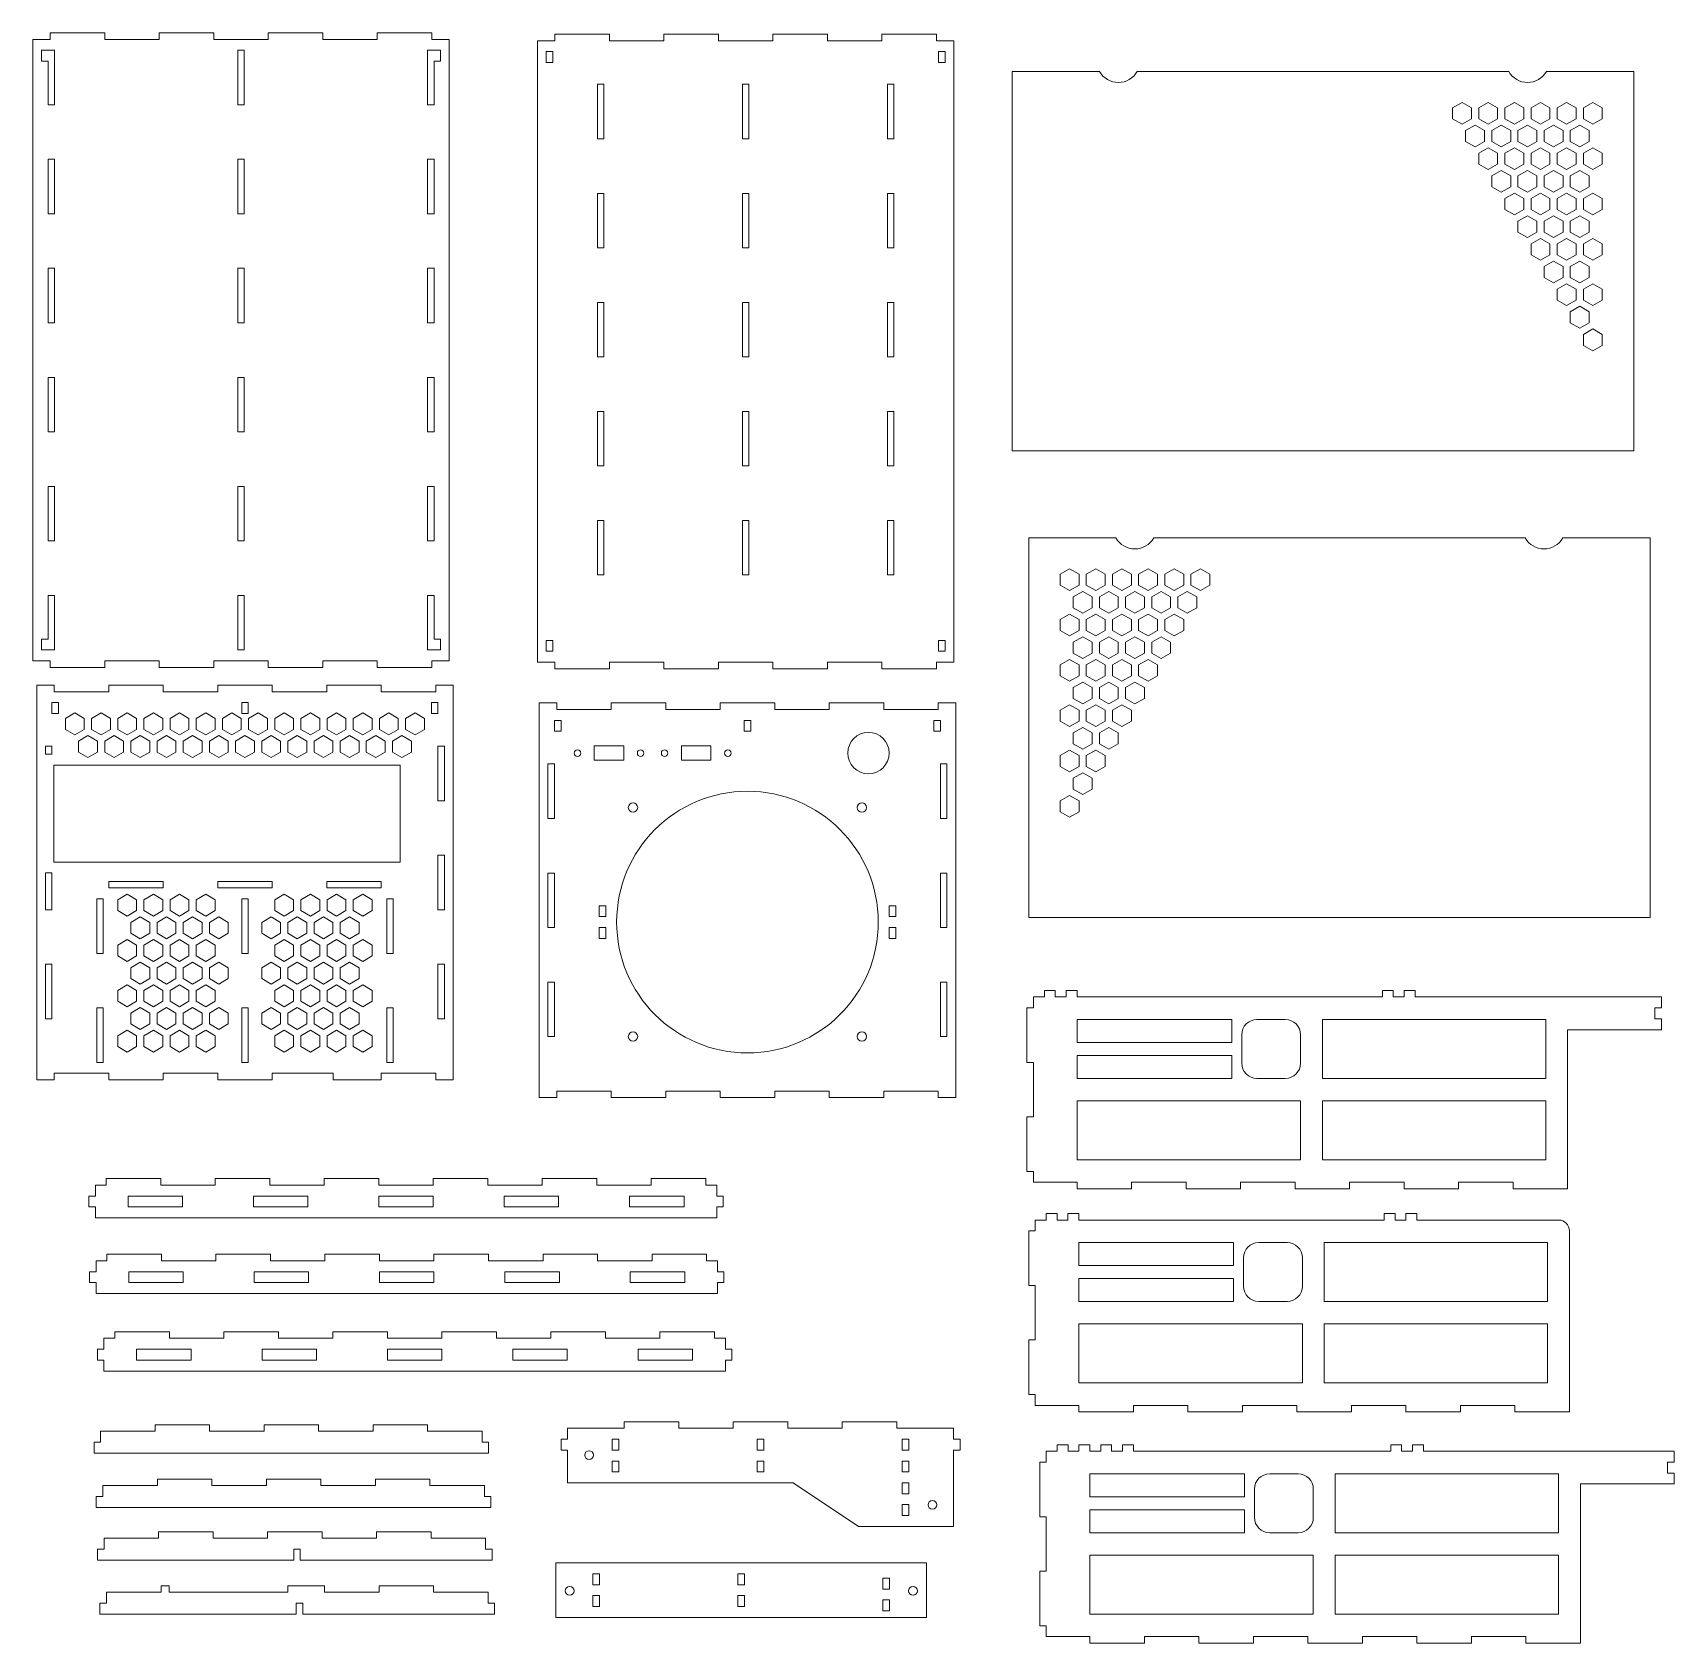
# Model space of a CAD drawing. Header units: millimetres. Extents: x 6 to 759, y 254 to 993.
import ezdxf

# ---------------------------------------------------------------- set-up
doc = ezdxf.new("R2010")
doc.units = ezdxf.units.MM

msp = doc.modelspace()

# ---------------------------------------------------------------- linework, layer by layer
at = {"color": 7, "linetype": 'Continuous', "lineweight": 15}
for p, q in [((14.31, 989.59), (6.31, 989.59)), ((6.31, 989.59), (6.31, 704.59)), ((14.31, 992.59), (14.31, 989.59)), ((39.31, 992.59), (14.31, 992.59)), ((39.31, 989.59), (39.31, 992.59)), ((64.31, 989.59), (39.31, 989.59)), ((64.31, 992.59), (64.31, 989.59)), ((89.31, 992.59), (64.31, 992.59)), ((89.31, 989.59), (89.31, 992.59)), ((114.31, 989.59), (89.31, 989.59)), ((114.31, 992.59), (114.31, 989.59)), ((139.31, 992.59), (114.31, 992.59)), ((139.31, 989.59), (139.31, 992.59)), ((164.31, 989.59), (139.31, 989.59)), ((164.31, 992.59), (164.31, 989.59)), ((189.31, 992.59), (164.31, 992.59)), ((189.31, 989.59), (189.31, 992.59)), ((197.31, 989.59), (189.31, 989.59)), ((197.31, 704.59), (197.31, 989.59)), ((245.74, 988.97), (237.74, 988.97)), ((237.74, 988.97), (237.74, 703.97)), ((245.74, 991.97), (245.74, 988.97)), ((270.74, 991.97), (245.74, 991.97)), ((270.74, 988.97), (270.74, 991.97)), ((295.74, 988.97), (270.74, 988.97)), ((295.74, 991.97), (295.74, 988.97)), ((320.74, 991.97), (295.74, 991.97)), ((320.74, 988.97), (320.74, 991.97)), ((345.74, 988.97), (320.74, 988.97)), ((345.74, 991.97), (345.74, 988.97)), ((370.74, 991.97), (345.74, 991.97)), ((370.74, 988.97), (370.74, 991.97)), ((395.74, 988.97), (370.74, 988.97)), ((395.74, 991.97), (395.74, 988.97)), ((420.74, 991.97), (395.74, 991.97)), ((420.74, 988.97), (420.74, 991.97)), ((428.74, 988.97), (420.74, 988.97)), ((428.74, 703.97), (428.74, 988.97)), ((10.31, 984.59), (16.31, 984.59)), ((10.31, 979.59), (10.31, 984.59)), ((13.31, 979.59), (10.31, 979.59)), ((13.31, 959.59), (13.31, 979.59)), ((16.31, 984.59), (16.31, 959.59)), ((100.31, 984.59), (103.31, 984.59)), ((100.31, 959.59), (100.31, 984.59)), ((103.31, 984.59), (103.31, 959.59)), ((187.31, 984.59), (193.31, 984.59)), ((187.31, 959.59), (187.31, 984.59)), ((190.31, 979.59), (190.31, 959.59)), ((193.31, 979.59), (190.31, 979.59)), ((193.31, 984.59), (193.31, 979.59)), ((241.74, 983.97), (244.74, 983.97)), ((241.74, 978.97), (241.74, 983.97)), ((244.74, 978.97), (241.74, 978.97)), ((244.74, 983.97), (244.74, 978.97)), ((421.74, 978.97), (421.74, 983.97)), ((421.74, 983.97), (424.74, 983.97)), ((424.74, 978.97), (421.74, 978.97)), ((424.74, 983.97), (424.74, 978.97)), ((455.53, 974.84), (455.53, 800.84)), ((495.53, 974.84), (455.53, 974.84)), ((683.21, 974.84), (512.85, 974.84)), ((740.53, 974.84), (700.53, 974.84)), ((740.53, 800.84), (740.53, 974.84)), ((265.24, 968.97), (268.24, 968.97)), ((265.24, 943.97), (265.24, 968.97)), ((268.24, 968.97), (268.24, 943.97)), ((331.74, 968.97), (334.74, 968.97)), ((331.74, 943.97), (331.74, 968.97)), ((334.74, 968.97), (334.74, 943.97)), ((398.24, 968.97), (401.24, 968.97)), ((398.24, 943.97), (398.24, 968.97)), ((401.24, 968.97), (401.24, 943.97)), ((16.31, 959.59), (13.31, 959.59)), ((103.31, 959.59), (100.31, 959.59)), ((190.31, 959.59), (187.31, 959.59)), ((661.79, 960.69), (657.46, 958.19)), ((657.46, 958.19), (657.46, 953.19)), ((666.12, 958.19), (661.79, 960.69)), ((666.12, 953.19), (666.12, 958.19)), ((673.79, 960.69), (669.46, 958.19)), ((669.46, 958.19), (669.46, 953.19)), ((678.12, 958.19), (673.79, 960.69)), ((678.12, 953.19), (678.12, 958.19)), ((685.79, 960.69), (681.46, 958.19)), ((681.46, 958.19), (681.46, 953.19)), ((690.12, 958.19), (685.79, 960.69)), ((690.12, 953.19), (690.12, 958.19)), ((697.79, 960.69), (693.46, 958.19)), ((693.46, 958.19), (693.46, 953.19)), ((702.12, 958.19), (697.79, 960.69)), ((702.12, 953.19), (702.12, 958.19)), ((709.79, 960.69), (705.46, 958.19)), ((705.46, 958.19), (705.46, 953.19)), ((714.12, 958.19), (709.79, 960.69)), ((714.12, 953.19), (714.12, 958.19)), ((721.79, 960.69), (717.46, 958.19)), ((717.46, 958.19), (717.46, 953.19)), ((726.12, 958.19), (721.79, 960.69)), ((726.12, 953.19), (726.12, 958.19)), ((657.46, 953.19), (661.79, 950.69)), ((661.79, 950.69), (666.12, 953.19)), ((667.79, 950.3), (663.46, 947.8)), ((672.12, 947.8), (667.79, 950.3)), ((669.46, 953.19), (673.79, 950.69)), ((673.79, 950.69), (678.12, 953.19)), ((679.79, 950.3), (675.46, 947.8)), ((684.12, 947.8), (679.79, 950.3)), ((681.46, 953.19), (685.79, 950.69)), ((685.79, 950.69), (690.12, 953.19)), ((691.79, 950.3), (687.46, 947.8)), ((696.12, 947.8), (691.79, 950.3)), ((693.46, 953.19), (697.79, 950.69)), ((697.79, 950.69), (702.12, 953.19)), ((703.79, 950.3), (699.46, 947.8)), ((708.12, 947.8), (703.79, 950.3)), ((705.46, 953.19), (709.79, 950.69)), ((709.79, 950.69), (714.12, 953.19)), ((715.79, 950.3), (711.46, 947.8)), ((720.12, 947.8), (715.79, 950.3)), ((717.46, 953.19), (721.79, 950.69)), ((721.79, 950.69), (726.12, 953.19)), ((268.24, 943.97), (265.24, 943.97)), ((334.74, 943.97), (331.74, 943.97)), ((401.24, 943.97), (398.24, 943.97)), ((663.46, 947.8), (663.46, 942.8)), ((663.46, 942.8), (667.79, 940.3)), ((667.79, 940.3), (672.12, 942.8)), ((672.12, 942.8), (672.12, 947.8)), ((675.46, 947.8), (675.46, 942.8)), ((675.46, 942.8), (679.79, 940.3)), ((679.79, 940.3), (684.12, 942.8)), ((684.12, 942.8), (684.12, 947.8)), ((687.46, 947.8), (687.46, 942.8)), ((687.46, 942.8), (691.79, 940.3)), ((691.79, 940.3), (696.12, 942.8)), ((696.12, 942.8), (696.12, 947.8)), ((699.46, 947.8), (699.46, 942.8)), ((699.46, 942.8), (703.79, 940.3)), ((703.79, 940.3), (708.12, 942.8)), ((708.12, 942.8), (708.12, 947.8)), ((711.46, 947.8), (711.46, 942.8)), ((711.46, 942.8), (715.79, 940.3)), ((715.79, 940.3), (720.12, 942.8)), ((720.12, 942.8), (720.12, 947.8)), ((13.31, 934.59), (16.31, 934.59)), ((13.31, 909.59), (13.31, 934.59)), ((16.31, 934.59), (16.31, 909.59)), ((100.31, 934.59), (103.31, 934.59)), ((100.31, 909.59), (100.31, 934.59)), ((103.31, 934.59), (103.31, 909.59)), ((187.31, 934.59), (190.31, 934.59)), ((187.31, 909.59), (187.31, 934.59)), ((190.31, 934.59), (190.31, 909.59)), ((673.79, 939.9), (669.46, 937.4)), ((669.46, 937.4), (669.46, 932.4)), ((678.12, 937.4), (673.79, 939.9)), ((678.12, 932.4), (678.12, 937.4)), ((685.79, 939.9), (681.46, 937.4)), ((681.46, 937.4), (681.46, 932.4)), ((690.12, 937.4), (685.79, 939.9)), ((690.12, 932.4), (690.12, 937.4)), ((697.79, 939.9), (693.46, 937.4)), ((693.46, 937.4), (693.46, 932.4)), ((702.12, 937.4), (697.79, 939.9)), ((702.12, 932.4), (702.12, 937.4)), ((709.79, 939.9), (705.46, 937.4)), ((705.46, 937.4), (705.46, 932.4)), ((714.12, 937.4), (709.79, 939.9)), ((714.12, 932.4), (714.12, 937.4)), ((721.79, 939.9), (717.46, 937.4)), ((717.46, 937.4), (717.46, 932.4)), ((726.12, 937.4), (721.79, 939.9)), ((726.12, 932.4), (726.12, 937.4)), ((669.46, 932.4), (673.79, 929.9)), ((673.79, 929.9), (678.12, 932.4)), ((679.79, 929.51), (675.46, 927.01)), ((675.46, 927.01), (675.46, 922.01)), ((684.12, 927.01), (679.79, 929.51)), ((681.46, 932.4), (685.79, 929.9)), ((684.12, 922.01), (684.12, 927.01)), ((685.79, 929.9), (690.12, 932.4)), ((691.79, 929.51), (687.46, 927.01)), ((687.46, 927.01), (687.46, 922.01)), ((696.12, 927.01), (691.79, 929.51)), ((693.46, 932.4), (697.79, 929.9)), ((696.12, 922.01), (696.12, 927.01)), ((697.79, 929.9), (702.12, 932.4)), ((703.79, 929.51), (699.46, 927.01)), ((699.46, 927.01), (699.46, 922.01)), ((708.12, 927.01), (703.79, 929.51)), ((705.46, 932.4), (709.79, 929.9)), ((708.12, 922.01), (708.12, 927.01)), ((709.79, 929.9), (714.12, 932.4)), ((715.79, 929.51), (711.46, 927.01)), ((711.46, 927.01), (711.46, 922.01)), ((720.12, 927.01), (715.79, 929.51)), ((717.46, 932.4), (721.79, 929.9)), ((720.12, 922.01), (720.12, 927.01)), ((721.79, 929.9), (726.12, 932.4)), ((265.24, 918.97), (268.24, 918.97)), ((265.24, 893.97), (265.24, 918.97)), ((268.24, 918.97), (268.24, 893.97)), ((331.74, 918.97), (334.74, 918.97)), ((331.74, 893.97), (331.74, 918.97)), ((334.74, 918.97), (334.74, 893.97)), ((398.24, 918.97), (401.24, 918.97)), ((398.24, 893.97), (398.24, 918.97)), ((401.24, 918.97), (401.24, 893.97)), ((675.46, 922.01), (679.79, 919.51)), ((679.79, 919.51), (684.12, 922.01)), ((685.79, 919.12), (681.46, 916.62)), ((690.12, 916.62), (685.79, 919.12)), ((687.46, 922.01), (691.79, 919.51)), ((691.79, 919.51), (696.12, 922.01)), ((697.79, 919.12), (693.46, 916.62)), ((702.12, 916.62), (697.79, 919.12)), ((699.46, 922.01), (703.79, 919.51)), ((703.79, 919.51), (708.12, 922.01)), ((709.79, 919.12), (705.46, 916.62)), ((714.12, 916.62), (709.79, 919.12)), ((711.46, 922.01), (715.79, 919.51)), ((715.79, 919.51), (720.12, 922.01)), ((721.79, 919.12), (717.46, 916.62)), ((726.12, 916.62), (721.79, 919.12)), ((681.46, 916.62), (681.46, 911.62)), ((681.46, 911.62), (685.79, 909.12)), ((685.79, 909.12), (690.12, 911.62)), ((690.12, 911.62), (690.12, 916.62)), ((693.46, 916.62), (693.46, 911.62)), ((693.46, 911.62), (697.79, 909.12)), ((697.79, 909.12), (702.12, 911.62)), ((702.12, 911.62), (702.12, 916.62)), ((705.46, 916.62), (705.46, 911.62)), ((705.46, 911.62), (709.79, 909.12)), ((709.79, 909.12), (714.12, 911.62)), ((714.12, 911.62), (714.12, 916.62)), ((717.46, 916.62), (717.46, 911.62)), ((717.46, 911.62), (721.79, 909.12)), ((721.79, 909.12), (726.12, 911.62)), ((726.12, 911.62), (726.12, 916.62)), ((16.31, 909.59), (13.31, 909.59)), ((103.31, 909.59), (100.31, 909.59)), ((190.31, 909.59), (187.31, 909.59)), ((691.79, 908.73), (687.46, 906.23)), ((687.46, 906.23), (687.46, 901.23)), ((696.12, 906.23), (691.79, 908.73)), ((696.12, 901.23), (696.12, 906.23)), ((703.79, 908.73), (699.46, 906.23)), ((699.46, 906.23), (699.46, 901.23)), ((708.12, 906.23), (703.79, 908.73)), ((708.12, 901.23), (708.12, 906.23)), ((715.79, 908.73), (711.46, 906.23)), ((711.46, 906.23), (711.46, 901.23)), ((720.12, 906.23), (715.79, 908.73)), ((720.12, 901.23), (720.12, 906.23)), ((687.46, 901.23), (691.79, 898.73)), ((691.79, 898.73), (696.12, 901.23)), ((697.79, 898.34), (693.46, 895.84)), ((693.46, 895.84), (693.46, 890.84)), ((702.12, 895.84), (697.79, 898.34)), ((699.46, 901.23), (703.79, 898.73)), ((702.12, 890.84), (702.12, 895.84)), ((703.79, 898.73), (708.12, 901.23)), ((709.79, 898.34), (705.46, 895.84)), ((705.46, 895.84), (705.46, 890.84)), ((714.12, 895.84), (709.79, 898.34)), ((711.46, 901.23), (715.79, 898.73)), ((714.12, 890.84), (714.12, 895.84)), ((715.79, 898.73), (720.12, 901.23)), ((721.79, 898.34), (717.46, 895.84)), ((717.46, 895.84), (717.46, 890.84)), ((726.12, 895.84), (721.79, 898.34)), ((726.12, 890.84), (726.12, 895.84)), ((268.24, 893.97), (265.24, 893.97)), ((334.74, 893.97), (331.74, 893.97)), ((401.24, 893.97), (398.24, 893.97)), ((693.46, 890.84), (697.79, 888.34)), ((697.79, 888.34), (702.12, 890.84)), ((705.46, 890.84), (709.79, 888.34)), ((709.79, 888.34), (714.12, 890.84)), ((717.46, 890.84), (721.79, 888.34)), ((721.79, 888.34), (726.12, 890.84)), ((13.31, 884.59), (16.31, 884.59)), ((13.31, 859.59), (13.31, 884.59)), ((16.31, 884.59), (16.31, 859.59)), ((100.31, 884.59), (103.31, 884.59)), ((100.31, 859.59), (100.31, 884.59)), ((103.31, 884.59), (103.31, 859.59)), ((187.31, 884.59), (190.31, 884.59)), ((187.31, 859.59), (187.31, 884.59)), ((190.31, 884.59), (190.31, 859.59)), ((703.79, 887.94), (699.46, 885.44)), ((699.46, 885.44), (699.46, 880.44)), ((708.12, 885.44), (703.79, 887.94)), ((708.12, 880.44), (708.12, 885.44)), ((715.79, 887.94), (711.46, 885.44)), ((711.46, 885.44), (711.46, 880.44)), ((720.12, 885.44), (715.79, 887.94)), ((720.12, 880.44), (720.12, 885.44)), ((699.46, 880.44), (703.79, 877.94)), ((703.79, 877.94), (708.12, 880.44)), ((709.79, 877.55), (705.46, 875.05)), ((705.46, 875.05), (705.46, 870.05)), ((714.12, 875.05), (709.79, 877.55)), ((711.46, 880.44), (715.79, 877.94)), ((714.12, 870.05), (714.12, 875.05)), ((715.79, 877.94), (720.12, 880.44)), ((721.79, 877.55), (717.46, 875.05)), ((717.46, 875.05), (717.46, 870.05)), ((726.12, 875.05), (721.79, 877.55)), ((726.12, 870.05), (726.12, 875.05)), ((265.24, 868.97), (268.24, 868.97)), ((265.24, 843.97), (265.24, 868.97)), ((268.24, 868.97), (268.24, 843.97)), ((331.74, 868.97), (334.74, 868.97)), ((331.74, 843.97), (331.74, 868.97)), ((334.74, 868.97), (334.74, 843.97)), ((398.24, 868.97), (401.24, 868.97)), ((398.24, 843.97), (398.24, 868.97)), ((401.24, 868.97), (401.24, 843.97)), ((705.46, 870.05), (709.79, 867.55)), ((709.79, 867.55), (714.12, 870.05)), ((715.79, 867.16), (711.46, 864.66)), ((720.12, 864.66), (715.79, 867.16)), ((717.46, 870.05), (721.79, 867.55)), ((721.79, 867.55), (726.12, 870.05)), ((16.31, 859.59), (13.31, 859.59)), ((103.31, 859.59), (100.31, 859.59)), ((190.31, 859.59), (187.31, 859.59)), ((711.46, 864.66), (711.46, 859.66)), ((711.46, 859.66), (715.79, 857.16)), ((715.79, 857.16), (720.12, 859.66)), ((720.12, 859.66), (720.12, 864.66)), ((721.79, 856.77), (717.46, 854.27)), ((717.46, 854.27), (717.46, 849.27)), ((726.12, 854.27), (721.79, 856.77)), ((726.12, 849.27), (726.12, 854.27)), ((268.24, 843.97), (265.24, 843.97)), ((334.74, 843.97), (331.74, 843.97)), ((401.24, 843.97), (398.24, 843.97)), ((717.46, 849.27), (721.79, 846.77)), ((721.79, 846.77), (726.12, 849.27)), ((13.31, 834.59), (16.31, 834.59)), ((13.31, 809.59), (13.31, 834.59)), ((16.31, 834.59), (16.31, 809.59)), ((100.31, 834.59), (103.31, 834.59)), ((100.31, 809.59), (100.31, 834.59)), ((103.31, 834.59), (103.31, 809.59)), ((187.31, 834.59), (190.31, 834.59)), ((187.31, 809.59), (187.31, 834.59)), ((190.31, 834.59), (190.31, 809.59)), ((265.24, 818.97), (268.24, 818.97)), ((265.24, 793.97), (265.24, 818.97)), ((268.24, 818.97), (268.24, 793.97)), ((331.74, 818.97), (334.74, 818.97)), ((331.74, 793.97), (331.74, 818.97)), ((334.74, 818.97), (334.74, 793.97)), ((398.24, 818.97), (401.24, 818.97)), ((398.24, 793.97), (398.24, 818.97)), ((401.24, 818.97), (401.24, 793.97)), ((16.31, 809.59), (13.31, 809.59)), ((103.31, 809.59), (100.31, 809.59)), ((190.31, 809.59), (187.31, 809.59)), ((455.53, 800.84), (740.53, 800.84)), ((268.24, 793.97), (265.24, 793.97)), ((334.74, 793.97), (331.74, 793.97)), ((401.24, 793.97), (398.24, 793.97)), ((13.31, 784.59), (16.31, 784.59)), ((13.31, 759.59), (13.31, 784.59)), ((16.31, 784.59), (16.31, 759.59)), ((100.31, 784.59), (103.31, 784.59)), ((100.31, 759.59), (100.31, 784.59)), ((103.31, 784.59), (103.31, 759.59)), ((187.31, 784.59), (190.31, 784.59)), ((187.31, 759.59), (187.31, 784.59)), ((190.31, 784.59), (190.31, 759.59)), ((265.24, 768.97), (268.24, 768.97)), ((265.24, 743.97), (265.24, 768.97)), ((268.24, 768.97), (268.24, 743.97)), ((331.74, 768.97), (334.74, 768.97)), ((331.74, 743.97), (331.74, 768.97)), ((334.74, 768.97), (334.74, 743.97)), ((398.24, 768.97), (401.24, 768.97)), ((398.24, 743.97), (398.24, 768.97)), ((401.24, 768.97), (401.24, 743.97)), ((463.06, 586.92), (463.06, 760.92)), ((463.06, 760.92), (503.06, 760.92)), ((520.38, 760.92), (690.74, 760.92)), ((708.06, 760.92), (748.06, 760.92)), ((748.06, 760.92), (748.06, 586.92)), ((16.31, 759.59), (13.31, 759.59)), ((103.31, 759.59), (100.31, 759.59)), ((190.31, 759.59), (187.31, 759.59)), ((481.81, 746.77), (477.48, 744.27)), ((486.14, 744.27), (481.81, 746.77)), ((493.81, 746.77), (489.48, 744.27)), ((498.14, 744.27), (493.81, 746.77)), ((505.81, 746.77), (501.48, 744.27)), ((510.14, 744.27), (505.81, 746.77)), ((517.81, 746.77), (513.48, 744.27)), ((522.14, 744.27), (517.81, 746.77)), ((529.81, 746.77), (525.48, 744.27)), ((534.14, 744.27), (529.81, 746.77)), ((541.81, 746.77), (537.48, 744.27)), ((546.14, 744.27), (541.81, 746.77)), ((268.24, 743.97), (265.24, 743.97)), ((334.74, 743.97), (331.74, 743.97)), ((401.24, 743.97), (398.24, 743.97)), ((477.48, 744.27), (477.48, 739.27)), ((477.48, 739.27), (481.81, 736.77)), ((481.81, 736.77), (486.14, 739.27)), ((486.14, 739.27), (486.14, 744.27)), ((489.48, 744.27), (489.48, 739.27)), ((489.48, 739.27), (493.81, 736.77)), ((493.81, 736.77), (498.14, 739.27)), ((498.14, 739.27), (498.14, 744.27)), ((501.48, 744.27), (501.48, 739.27)), ((501.48, 739.27), (505.81, 736.77)), ((505.81, 736.77), (510.14, 739.27)), ((510.14, 739.27), (510.14, 744.27)), ((513.48, 744.27), (513.48, 739.27)), ((513.48, 739.27), (517.81, 736.77)), ((517.81, 736.77), (522.14, 739.27)), ((522.14, 739.27), (522.14, 744.27)), ((525.48, 744.27), (525.48, 739.27)), ((525.48, 739.27), (529.81, 736.77)), ((529.81, 736.77), (534.14, 739.27)), ((534.14, 739.27), (534.14, 744.27)), ((537.48, 744.27), (537.48, 739.27)), ((537.48, 739.27), (541.81, 736.77)), ((541.81, 736.77), (546.14, 739.27)), ((546.14, 739.27), (546.14, 744.27)), ((13.31, 734.59), (16.31, 734.59)), ((13.31, 714.59), (13.31, 734.59)), ((16.31, 734.59), (16.31, 709.59)), ((100.31, 734.59), (103.31, 734.59)), ((100.31, 709.59), (100.31, 734.59)), ((103.31, 734.59), (103.31, 709.59)), ((187.31, 734.59), (190.31, 734.59)), ((187.31, 709.59), (187.31, 734.59)), ((190.31, 734.59), (190.31, 714.59)), ((487.81, 736.38), (483.48, 733.88)), ((483.48, 733.88), (483.48, 728.88)), ((492.14, 733.88), (487.81, 736.38)), ((492.14, 728.88), (492.14, 733.88)), ((499.81, 736.38), (495.48, 733.88)), ((495.48, 733.88), (495.48, 728.88)), ((504.14, 733.88), (499.81, 736.38)), ((504.14, 728.88), (504.14, 733.88)), ((511.81, 736.38), (507.48, 733.88)), ((507.48, 733.88), (507.48, 728.88)), ((516.14, 733.88), (511.81, 736.38)), ((516.14, 728.88), (516.14, 733.88)), ((523.81, 736.38), (519.48, 733.88)), ((519.48, 733.88), (519.48, 728.88)), ((528.14, 733.88), (523.81, 736.38)), ((528.14, 728.88), (528.14, 733.88)), ((535.81, 736.38), (531.48, 733.88)), ((531.48, 733.88), (531.48, 728.88)), ((540.14, 733.88), (535.81, 736.38)), ((540.14, 728.88), (540.14, 733.88)), ((481.81, 725.99), (477.48, 723.49)), ((477.48, 723.49), (477.48, 718.49)), ((486.14, 723.49), (481.81, 725.99)), ((483.48, 728.88), (487.81, 726.38)), ((486.14, 718.49), (486.14, 723.49)), ((487.81, 726.38), (492.14, 728.88)), ((493.81, 725.99), (489.48, 723.49)), ((489.48, 723.49), (489.48, 718.49)), ((498.14, 723.49), (493.81, 725.99)), ((495.48, 728.88), (499.81, 726.38)), ((498.14, 718.49), (498.14, 723.49)), ((499.81, 726.38), (504.14, 728.88)), ((505.81, 725.99), (501.48, 723.49)), ((501.48, 723.49), (501.48, 718.49)), ((510.14, 723.49), (505.81, 725.99)), ((507.48, 728.88), (511.81, 726.38)), ((510.14, 718.49), (510.14, 723.49)), ((511.81, 726.38), (516.14, 728.88)), ((517.81, 725.99), (513.48, 723.49)), ((513.48, 723.49), (513.48, 718.49)), ((522.14, 723.49), (517.81, 725.99)), ((519.48, 728.88), (523.81, 726.38)), ((522.14, 718.49), (522.14, 723.49)), ((523.81, 726.38), (528.14, 728.88)), ((529.81, 725.99), (525.48, 723.49)), ((525.48, 723.49), (525.48, 718.49)), ((534.14, 723.49), (529.81, 725.99)), ((531.48, 728.88), (535.81, 726.38)), ((534.14, 718.49), (534.14, 723.49)), ((535.81, 726.38), (540.14, 728.88)), ((477.48, 718.49), (481.81, 715.99)), ((481.81, 715.99), (486.14, 718.49)), ((487.81, 715.6), (483.48, 713.1)), ((492.14, 713.1), (487.81, 715.6)), ((489.48, 718.49), (493.81, 715.99)), ((493.81, 715.99), (498.14, 718.49)), ((499.81, 715.6), (495.48, 713.1)), ((504.14, 713.1), (499.81, 715.6)), ((501.48, 718.49), (505.81, 715.99)), ((505.81, 715.99), (510.14, 718.49)), ((511.81, 715.6), (507.48, 713.1)), ((516.14, 713.1), (511.81, 715.6)), ((513.48, 718.49), (517.81, 715.99)), ((517.81, 715.99), (522.14, 718.49)), ((523.81, 715.6), (519.48, 713.1)), ((528.14, 713.1), (523.81, 715.6)), ((525.48, 718.49), (529.81, 715.99)), ((529.81, 715.99), (534.14, 718.49)), ((10.31, 709.59), (10.31, 714.59)), ((10.31, 714.59), (13.31, 714.59)), ((16.31, 709.59), (10.31, 709.59)), ((103.31, 709.59), (100.31, 709.59)), ((193.31, 709.59), (187.31, 709.59)), ((190.31, 714.59), (193.31, 714.59)), ((193.31, 714.59), (193.31, 709.59)), ((241.74, 713.97), (244.74, 713.97)), ((241.74, 708.97), (241.74, 713.97)), ((244.74, 708.97), (241.74, 708.97)), ((244.74, 713.97), (244.74, 708.97)), ((421.74, 713.97), (424.74, 713.97)), ((421.74, 708.97), (421.74, 713.97)), ((424.74, 708.97), (421.74, 708.97)), ((424.74, 713.97), (424.74, 708.97)), ((483.48, 713.1), (483.48, 708.1)), ((483.48, 708.1), (487.81, 705.6)), ((487.81, 705.6), (492.14, 708.1)), ((492.14, 708.1), (492.14, 713.1)), ((495.48, 713.1), (495.48, 708.1)), ((495.48, 708.1), (499.81, 705.6)), ((499.81, 705.6), (504.14, 708.1)), ((504.14, 708.1), (504.14, 713.1)), ((507.48, 713.1), (507.48, 708.1)), ((507.48, 708.1), (511.81, 705.6)), ((511.81, 705.6), (516.14, 708.1)), ((516.14, 708.1), (516.14, 713.1)), ((519.48, 713.1), (519.48, 708.1)), ((519.48, 708.1), (523.81, 705.6)), ((523.81, 705.6), (528.14, 708.1)), ((528.14, 708.1), (528.14, 713.1)), ((6.31, 704.59), (14.31, 704.59)), ((14.31, 704.59), (14.31, 701.59)), ((14.31, 701.59), (39.31, 701.59)), ((39.31, 704.59), (64.31, 704.59)), ((39.31, 701.59), (39.31, 704.59)), ((64.31, 704.59), (64.31, 701.59)), ((64.31, 701.59), (89.31, 701.59)), ((89.31, 704.59), (114.31, 704.59)), ((89.31, 701.59), (89.31, 704.59)), ((114.31, 704.59), (114.31, 701.59)), ((114.31, 701.59), (139.31, 701.59)), ((139.31, 704.59), (164.31, 704.59)), ((139.31, 701.59), (139.31, 704.59)), ((164.31, 704.59), (164.31, 701.59)), ((164.31, 701.59), (189.31, 701.59)), ((189.31, 704.59), (197.31, 704.59)), ((189.31, 701.59), (189.31, 704.59)), ((237.74, 703.97), (245.74, 703.97)), ((245.74, 703.97), (245.74, 700.97)), ((245.74, 700.97), (270.74, 700.97)), ((270.74, 703.97), (295.74, 703.97)), ((270.74, 700.97), (270.74, 703.97)), ((295.74, 703.97), (295.74, 700.97)), ((295.74, 700.97), (320.74, 700.97)), ((320.74, 703.97), (345.74, 703.97)), ((320.74, 700.97), (320.74, 703.97)), ((345.74, 703.97), (345.74, 700.97)), ((345.74, 700.97), (370.74, 700.97)), ((370.74, 703.97), (395.74, 703.97)), ((370.74, 700.97), (370.74, 703.97)), ((395.74, 703.97), (395.74, 700.97)), ((395.74, 700.97), (420.74, 700.97)), ((420.74, 703.97), (428.74, 703.97)), ((420.74, 700.97), (420.74, 703.97)), ((481.81, 705.2), (477.48, 702.7)), ((477.48, 702.7), (477.48, 697.7)), ((486.14, 702.7), (481.81, 705.2)), ((486.14, 697.7), (486.14, 702.7)), ((493.81, 705.2), (489.48, 702.7)), ((489.48, 702.7), (489.48, 697.7)), ((498.14, 702.7), (493.81, 705.2)), ((498.14, 697.7), (498.14, 702.7)), ((505.81, 705.2), (501.48, 702.7)), ((501.48, 702.7), (501.48, 697.7)), ((510.14, 702.7), (505.81, 705.2)), ((510.14, 697.7), (510.14, 702.7)), ((517.81, 705.2), (513.48, 702.7)), ((513.48, 702.7), (513.48, 697.7)), ((522.14, 702.7), (517.81, 705.2)), ((522.14, 697.7), (522.14, 702.7)), ((8.1, 693.42), (8.1, 512.42)), ((16.1, 693.42), (8.1, 693.42)), ((16.1, 690.42), (16.1, 693.42)), ((41.1, 693.42), (41.1, 690.42)), ((66.1, 693.42), (41.1, 693.42)), ((66.1, 690.42), (66.1, 693.42)), ((91.1, 693.42), (91.1, 690.42)), ((116.1, 693.42), (91.1, 693.42)), ((116.1, 690.42), (116.1, 693.42)), ((141.1, 693.42), (141.1, 690.42)), ((166.1, 693.42), (141.1, 693.42)), ((166.1, 690.42), (166.1, 693.42)), ((191.1, 693.42), (191.1, 690.42)), ((199.1, 693.42), (191.1, 693.42)), ((199.1, 512.42), (199.1, 693.42)), ((477.48, 697.7), (481.81, 695.2)), ((481.81, 695.2), (486.14, 697.7)), ((487.81, 694.81), (483.48, 692.31)), ((492.14, 692.31), (487.81, 694.81)), ((489.48, 697.7), (493.81, 695.2)), ((493.81, 695.2), (498.14, 697.7)), ((499.81, 694.81), (495.48, 692.31)), ((504.14, 692.31), (499.81, 694.81)), ((501.48, 697.7), (505.81, 695.2)), ((505.81, 695.2), (510.14, 697.7)), ((511.81, 694.81), (507.48, 692.31)), ((516.14, 692.31), (511.81, 694.81)), ((513.48, 697.7), (517.81, 695.2)), ((517.81, 695.2), (522.14, 697.7)), ((15.1, 685.42), (18.1, 685.42)), ((15.1, 680.42), (15.1, 685.42)), ((41.1, 690.42), (16.1, 690.42)), ((18.1, 685.42), (18.1, 680.42)), ((91.1, 690.42), (66.1, 690.42)), ((102.1, 680.42), (102.1, 685.42)), ((102.1, 685.42), (105.1, 685.42)), ((105.1, 685.42), (105.1, 680.42)), ((141.1, 690.42), (116.1, 690.42)), ((191.1, 690.42), (166.1, 690.42)), ((189.1, 685.42), (192.1, 685.42)), ((189.1, 680.42), (189.1, 685.42)), ((192.1, 685.42), (192.1, 680.42)), ((246.58, 685.28), (238.58, 685.28)), ((238.58, 685.28), (238.58, 504.28)), ((246.58, 682.28), (246.58, 685.28)), ((271.58, 685.28), (271.58, 682.28)), ((296.58, 685.28), (271.58, 685.28)), ((296.58, 682.28), (296.58, 685.28)), ((321.58, 685.28), (321.58, 682.28)), ((346.58, 685.28), (321.58, 685.28)), ((346.58, 682.28), (346.58, 685.28)), ((371.58, 685.28), (371.58, 682.28)), ((396.58, 685.28), (371.58, 685.28)), ((396.58, 682.28), (396.58, 685.28)), ((421.58, 685.28), (421.58, 682.28)), ((429.58, 685.28), (421.58, 685.28)), ((429.58, 504.28), (429.58, 685.28)), ((483.48, 692.31), (483.48, 687.31)), ((483.48, 687.31), (487.81, 684.81)), ((487.81, 684.81), (492.14, 687.31)), ((492.14, 687.31), (492.14, 692.31)), ((495.48, 692.31), (495.48, 687.31)), ((495.48, 687.31), (499.81, 684.81)), ((499.81, 684.81), (504.14, 687.31)), ((504.14, 687.31), (504.14, 692.31)), ((507.48, 692.31), (507.48, 687.31)), ((507.48, 687.31), (511.81, 684.81)), ((511.81, 684.81), (516.14, 687.31)), ((516.14, 687.31), (516.14, 692.31)), ((18.1, 680.42), (15.1, 680.42)), ((21.27, 678.16), (25.6, 680.66)), ((21.27, 673.16), (21.27, 678.16)), ((25.6, 680.66), (29.93, 678.16)), ((29.93, 678.16), (29.93, 673.16)), ((33.27, 678.16), (37.6, 680.66)), ((33.27, 673.16), (33.27, 678.16)), ((37.6, 680.66), (41.93, 678.16)), ((41.93, 678.16), (41.93, 673.16)), ((45.27, 678.16), (49.6, 680.66)), ((45.27, 673.16), (45.27, 678.16)), ((49.6, 680.66), (53.93, 678.16)), ((53.93, 678.16), (53.93, 673.16)), ((57.27, 678.16), (61.6, 680.66)), ((57.27, 673.16), (57.27, 678.16)), ((61.6, 680.66), (65.93, 678.16)), ((65.93, 678.16), (65.93, 673.16)), ((69.27, 678.16), (73.6, 680.66)), ((69.27, 673.16), (69.27, 678.16)), ((73.6, 680.66), (77.93, 678.16)), ((77.93, 678.16), (77.93, 673.16)), ((81.27, 678.16), (85.6, 680.66)), ((81.27, 673.16), (81.27, 678.16)), ((85.6, 680.66), (89.93, 678.16)), ((89.93, 678.16), (89.93, 673.16)), ((93.27, 678.16), (97.6, 680.66)), ((93.27, 673.16), (93.27, 678.16)), ((97.6, 680.66), (101.93, 678.16)), ((101.93, 678.16), (101.93, 673.16)), ((105.1, 680.42), (102.1, 680.42)), ((105.27, 678.16), (109.6, 680.66)), ((105.27, 673.16), (105.27, 678.16)), ((109.6, 680.66), (113.93, 678.16)), ((113.93, 678.16), (113.93, 673.16)), ((117.27, 678.16), (121.6, 680.66)), ((117.27, 673.16), (117.27, 678.16)), ((121.6, 680.66), (125.93, 678.16)), ((125.93, 678.16), (125.93, 673.16)), ((129.27, 678.16), (133.6, 680.66)), ((129.27, 673.16), (129.27, 678.16)), ((133.6, 680.66), (137.93, 678.16)), ((137.93, 678.16), (137.93, 673.16)), ((141.27, 678.16), (145.6, 680.66)), ((141.27, 673.16), (141.27, 678.16)), ((145.6, 680.66), (149.93, 678.16)), ((149.93, 678.16), (149.93, 673.16)), ((153.27, 678.16), (157.6, 680.66)), ((153.27, 673.16), (153.27, 678.16)), ((157.6, 680.66), (161.93, 678.16)), ((161.93, 678.16), (161.93, 673.16)), ((165.27, 678.16), (169.6, 680.66)), ((165.27, 673.16), (165.27, 678.16)), ((169.6, 680.66), (173.93, 678.16)), ((173.93, 678.16), (173.93, 673.16)), ((177.27, 678.16), (181.6, 680.66)), ((177.27, 673.16), (177.27, 678.16)), ((181.6, 680.66), (185.93, 678.16)), ((185.93, 678.16), (185.93, 673.16)), ((192.1, 680.42), (189.1, 680.42)), ((271.58, 682.28), (246.58, 682.28)), ((321.58, 682.28), (296.58, 682.28)), ((371.58, 682.28), (346.58, 682.28)), ((421.58, 682.28), (396.58, 682.28)), ((481.81, 684.42), (477.48, 681.92)), ((477.48, 681.92), (477.48, 676.92)), ((486.14, 681.92), (481.81, 684.42)), ((486.14, 676.92), (486.14, 681.92)), ((493.81, 684.42), (489.48, 681.92)), ((489.48, 681.92), (489.48, 676.92)), ((498.14, 681.92), (493.81, 684.42)), ((498.14, 676.92), (498.14, 681.92)), ((505.81, 684.42), (501.48, 681.92)), ((501.48, 681.92), (501.48, 676.92)), ((510.14, 681.92), (505.81, 684.42)), ((510.14, 676.92), (510.14, 681.92)), ((25.6, 670.66), (21.27, 673.16)), ((29.93, 673.16), (25.6, 670.66)), ((27.27, 667.77), (31.6, 670.27)), ((31.6, 670.27), (35.93, 667.77)), ((37.6, 670.66), (33.27, 673.16)), ((41.93, 673.16), (37.6, 670.66)), ((39.27, 667.77), (43.6, 670.27)), ((43.6, 670.27), (47.93, 667.77)), ((49.6, 670.66), (45.27, 673.16)), ((53.93, 673.16), (49.6, 670.66)), ((51.27, 667.77), (55.6, 670.27)), ((55.6, 670.27), (59.93, 667.77)), ((61.6, 670.66), (57.27, 673.16)), ((65.93, 673.16), (61.6, 670.66)), ((63.27, 667.77), (67.6, 670.27)), ((67.6, 670.27), (71.93, 667.77)), ((73.6, 670.66), (69.27, 673.16)), ((77.93, 673.16), (73.6, 670.66)), ((75.27, 667.77), (79.6, 670.27)), ((79.6, 670.27), (83.93, 667.77)), ((85.6, 670.66), (81.27, 673.16)), ((89.93, 673.16), (85.6, 670.66)), ((87.27, 667.77), (91.6, 670.27)), ((91.6, 670.27), (95.93, 667.77)), ((97.6, 670.66), (93.27, 673.16)), ((101.93, 673.16), (97.6, 670.66)), ((99.27, 667.77), (103.6, 670.27)), ((103.6, 670.27), (107.93, 667.77)), ((109.6, 670.66), (105.27, 673.16)), ((113.93, 673.16), (109.6, 670.66)), ((111.27, 667.77), (115.6, 670.27)), ((115.6, 670.27), (119.93, 667.77)), ((121.6, 670.66), (117.27, 673.16)), ((125.93, 673.16), (121.6, 670.66)), ((123.27, 667.77), (127.6, 670.27)), ((127.6, 670.27), (131.93, 667.77)), ((133.6, 670.66), (129.27, 673.16)), ((137.93, 673.16), (133.6, 670.66)), ((135.27, 667.77), (139.6, 670.27)), ((139.6, 670.27), (143.93, 667.77)), ((145.6, 670.66), (141.27, 673.16)), ((149.93, 673.16), (145.6, 670.66)), ((147.27, 667.77), (151.6, 670.27)), ((151.6, 670.27), (155.93, 667.77)), ((157.6, 670.66), (153.27, 673.16)), ((161.93, 673.16), (157.6, 670.66)), ((159.27, 667.77), (163.6, 670.27)), ((163.6, 670.27), (167.93, 667.77)), ((169.6, 670.66), (165.27, 673.16)), ((173.93, 673.16), (169.6, 670.66)), ((171.27, 667.77), (175.6, 670.27)), ((175.6, 670.27), (179.93, 667.77)), ((181.6, 670.66), (177.27, 673.16)), ((185.93, 673.16), (181.6, 670.66)), ((245.58, 677.28), (248.58, 677.28)), ((245.58, 672.28), (245.58, 677.28)), ((248.58, 672.28), (245.58, 672.28)), ((248.58, 677.28), (248.58, 672.28)), ((332.58, 677.28), (335.58, 677.28)), ((332.58, 672.28), (332.58, 677.28)), ((335.58, 672.28), (332.58, 672.28)), ((335.58, 677.28), (335.58, 672.28)), ((419.58, 677.28), (422.58, 677.28)), ((419.58, 672.28), (419.58, 677.28)), ((422.58, 672.28), (419.58, 672.28)), ((422.58, 677.28), (422.58, 672.28)), ((477.48, 676.92), (481.81, 674.42)), ((481.81, 674.42), (486.14, 676.92)), ((487.81, 674.03), (483.48, 671.53)), ((483.48, 671.53), (483.48, 666.53)), ((492.14, 671.53), (487.81, 674.03)), ((489.48, 676.92), (493.81, 674.42)), ((492.14, 666.53), (492.14, 671.53)), ((493.81, 674.42), (498.14, 676.92)), ((499.81, 674.03), (495.48, 671.53)), ((495.48, 671.53), (495.48, 666.53)), ((504.14, 671.53), (499.81, 674.03)), ((501.48, 676.92), (505.81, 674.42)), ((504.14, 666.53), (504.14, 671.53)), ((505.81, 674.42), (510.14, 676.92)), ((12.1, 665.42), (15.1, 665.42)), ((12.1, 661.75), (12.1, 665.42)), ((15.1, 665.42), (15.1, 661.75)), ((27.27, 662.77), (27.27, 667.77)), ((31.6, 660.27), (27.27, 662.77)), ((35.93, 662.77), (31.6, 660.27)), ((35.93, 667.77), (35.93, 662.77)), ((39.27, 662.77), (39.27, 667.77)), ((43.6, 660.27), (39.27, 662.77)), ((47.93, 662.77), (43.6, 660.27)), ((47.93, 667.77), (47.93, 662.77)), ((51.27, 662.77), (51.27, 667.77)), ((55.6, 660.27), (51.27, 662.77)), ((59.93, 662.77), (55.6, 660.27)), ((59.93, 667.77), (59.93, 662.77)), ((63.27, 662.77), (63.27, 667.77)), ((67.6, 660.27), (63.27, 662.77)), ((71.93, 662.77), (67.6, 660.27)), ((71.93, 667.77), (71.93, 662.77)), ((75.27, 662.77), (75.27, 667.77)), ((79.6, 660.27), (75.27, 662.77)), ((83.93, 662.77), (79.6, 660.27)), ((83.93, 667.77), (83.93, 662.77)), ((87.27, 662.77), (87.27, 667.77)), ((91.6, 660.27), (87.27, 662.77)), ((95.93, 662.77), (91.6, 660.27)), ((95.93, 667.77), (95.93, 662.77)), ((99.27, 662.77), (99.27, 667.77)), ((103.6, 660.27), (99.27, 662.77)), ((107.93, 662.77), (103.6, 660.27)), ((107.93, 667.77), (107.93, 662.77)), ((111.27, 662.77), (111.27, 667.77)), ((115.6, 660.27), (111.27, 662.77)), ((119.93, 662.77), (115.6, 660.27)), ((119.93, 667.77), (119.93, 662.77)), ((123.27, 662.77), (123.27, 667.77)), ((127.6, 660.27), (123.27, 662.77)), ((131.93, 662.77), (127.6, 660.27)), ((131.93, 667.77), (131.93, 662.77)), ((135.27, 662.77), (135.27, 667.77)), ((139.6, 660.27), (135.27, 662.77)), ((143.93, 662.77), (139.6, 660.27)), ((143.93, 667.77), (143.93, 662.77)), ((147.27, 662.77), (147.27, 667.77)), ((151.6, 660.27), (147.27, 662.77)), ((155.93, 662.77), (151.6, 660.27)), ((155.93, 667.77), (155.93, 662.77)), ((159.27, 662.77), (159.27, 667.77)), ((163.6, 660.27), (159.27, 662.77)), ((167.93, 662.77), (163.6, 660.27)), ((167.93, 667.77), (167.93, 662.77)), ((171.27, 662.77), (171.27, 667.77)), ((175.6, 660.27), (171.27, 662.77)), ((179.93, 662.77), (175.6, 660.27)), ((179.93, 667.77), (179.93, 662.77)), ((192.1, 640.42), (192.1, 665.42)), ((192.1, 665.42), (195.1, 665.42)), ((195.1, 665.42), (195.1, 640.42)), ((263.83, 665.53), (277.33, 665.53)), ((263.83, 659.03), (263.83, 665.53)), ((277.33, 665.53), (277.33, 659.03)), ((303.83, 665.53), (317.33, 665.53)), ((303.83, 659.03), (303.83, 665.53)), ((317.33, 665.53), (317.33, 659.03)), ((481.81, 663.63), (477.48, 661.13)), ((486.14, 661.13), (481.81, 663.63)), ((483.48, 666.53), (487.81, 664.03)), ((487.81, 664.03), (492.14, 666.53)), ((493.81, 663.63), (489.48, 661.13)), ((498.14, 661.13), (493.81, 663.63)), ((495.48, 666.53), (499.81, 664.03)), ((499.81, 664.03), (504.14, 666.53)), ((15.1, 661.75), (12.1, 661.75)), ((15.98, 612.3), (15.98, 656.75)), ((15.98, 656.75), (174.73, 656.75)), ((174.73, 656.75), (174.73, 612.3)), ((242.58, 657.28), (245.58, 657.28)), ((242.58, 632.28), (242.58, 657.28)), ((245.58, 657.28), (245.58, 632.28)), ((277.33, 659.03), (263.83, 659.03)), ((317.33, 659.03), (303.83, 659.03)), ((422.58, 632.28), (422.58, 657.28)), ((422.58, 657.28), (425.58, 657.28)), ((425.58, 657.28), (425.58, 632.28)), ((477.48, 661.13), (477.48, 656.13)), ((477.48, 656.13), (481.81, 653.63)), ((481.81, 653.63), (486.14, 656.13)), ((486.14, 656.13), (486.14, 661.13)), ((489.48, 661.13), (489.48, 656.13)), ((489.48, 656.13), (493.81, 653.63)), ((493.81, 653.63), (498.14, 656.13)), ((498.14, 656.13), (498.14, 661.13)), ((487.81, 653.24), (483.48, 650.74)), ((483.48, 650.74), (483.48, 645.74)), ((492.14, 650.74), (487.81, 653.24)), ((492.14, 645.74), (492.14, 650.74)), ((195.1, 640.42), (192.1, 640.42)), ((481.81, 642.85), (477.48, 640.35)), ((477.48, 640.35), (477.48, 635.35)), ((486.14, 640.35), (481.81, 642.85)), ((483.48, 645.74), (487.81, 643.24)), ((486.14, 635.35), (486.14, 640.35)), ((487.81, 643.24), (492.14, 645.74)), ((477.48, 635.35), (481.81, 632.85)), ((481.81, 632.85), (486.14, 635.35)), ((245.58, 632.28), (242.58, 632.28)), ((425.58, 632.28), (422.58, 632.28)), ((174.73, 612.3), (15.98, 612.3)), ((192.1, 615.42), (195.1, 615.42)), ((192.1, 590.42), (192.1, 615.42)), ((195.1, 615.42), (195.1, 590.42)), ((12.1, 607.3), (15.1, 607.3)), ((12.1, 590.42), (12.1, 607.3)), ((15.1, 607.3), (15.1, 590.42)), ((41.1, 603.42), (66.1, 603.42)), ((41.1, 600.42), (41.1, 603.42)), ((66.1, 603.42), (66.1, 600.42)), ((91.1, 603.42), (116.1, 603.42)), ((91.1, 600.42), (91.1, 603.42)), ((116.1, 603.42), (116.1, 600.42)), ((141.1, 603.42), (166.1, 603.42)), ((141.1, 600.42), (141.1, 603.42)), ((166.1, 603.42), (166.1, 600.42)), ((242.58, 607.28), (245.58, 607.28)), ((242.58, 582.28), (242.58, 607.28)), ((245.58, 607.28), (245.58, 582.28)), ((422.58, 607.28), (425.58, 607.28)), ((422.58, 582.28), (422.58, 607.28)), ((425.58, 607.28), (425.58, 582.28)), ((35.6, 570.42), (35.6, 595.42)), ((35.6, 595.42), (38.6, 595.42)), ((38.6, 595.42), (38.6, 570.42)), ((66.1, 600.42), (41.1, 600.42)), ((45.27, 595.02), (49.6, 597.52)), ((45.27, 590.02), (45.27, 595.02)), ((49.6, 597.52), (53.93, 595.02)), ((53.93, 595.02), (53.93, 590.02)), ((57.27, 595.02), (61.6, 597.52)), ((57.27, 590.02), (57.27, 595.02)), ((61.6, 597.52), (65.93, 595.02)), ((65.93, 595.02), (65.93, 590.02)), ((69.27, 595.02), (73.6, 597.52)), ((69.27, 590.02), (69.27, 595.02)), ((73.6, 597.52), (77.93, 595.02)), ((77.93, 595.02), (77.93, 590.02)), ((81.27, 595.02), (85.6, 597.52)), ((81.27, 590.02), (81.27, 595.02)), ((85.6, 597.52), (89.93, 595.02)), ((89.93, 595.02), (89.93, 590.02)), ((116.1, 600.42), (91.1, 600.42)), ((102.1, 595.42), (105.1, 595.42)), ((102.1, 570.42), (102.1, 595.42)), ((105.1, 595.42), (105.1, 570.42)), ((117.27, 595.02), (121.6, 597.52)), ((117.27, 590.02), (117.27, 595.02)), ((121.6, 597.52), (125.93, 595.02)), ((125.93, 595.02), (125.93, 590.02)), ((129.27, 595.02), (133.6, 597.52)), ((129.27, 590.02), (129.27, 595.02)), ((133.6, 597.52), (137.93, 595.02)), ((137.93, 595.02), (137.93, 590.02)), ((166.1, 600.42), (141.1, 600.42)), ((141.27, 595.02), (145.6, 597.52)), ((141.27, 590.02), (141.27, 595.02)), ((145.6, 597.52), (149.93, 595.02)), ((149.93, 595.02), (149.93, 590.02)), ((153.27, 595.02), (157.6, 597.52)), ((153.27, 590.02), (153.27, 595.02)), ((157.6, 597.52), (161.93, 595.02)), ((161.93, 595.02), (161.93, 590.02)), ((168.6, 595.42), (171.6, 595.42)), ((168.6, 570.42), (168.6, 595.42)), ((171.6, 595.42), (171.6, 570.42)), ((15.1, 590.42), (12.1, 590.42)), ((49.6, 587.52), (45.27, 590.02)), ((53.93, 590.02), (49.6, 587.52)), ((61.6, 587.52), (57.27, 590.02)), ((65.93, 590.02), (61.6, 587.52)), ((73.6, 587.52), (69.27, 590.02)), ((77.93, 590.02), (73.6, 587.52)), ((85.6, 587.52), (81.27, 590.02)), ((89.93, 590.02), (85.6, 587.52)), ((121.6, 587.52), (117.27, 590.02)), ((125.93, 590.02), (121.6, 587.52)), ((133.6, 587.52), (129.27, 590.02)), ((137.93, 590.02), (133.6, 587.52)), ((145.6, 587.52), (141.27, 590.02)), ((149.93, 590.02), (145.6, 587.52)), ((157.6, 587.52), (153.27, 590.02)), ((161.93, 590.02), (157.6, 587.52)), ((195.1, 590.42), (192.1, 590.42)), ((266.08, 587.28), (266.08, 592.28)), ((266.08, 592.28), (269.08, 592.28)), ((269.08, 587.28), (266.08, 587.28)), ((269.08, 592.28), (269.08, 587.28)), ((399.08, 592.28), (402.08, 592.28)), ((399.08, 587.28), (399.08, 592.28)), ((402.08, 587.28), (399.08, 587.28)), ((402.08, 592.28), (402.08, 587.28)), ((51.27, 584.63), (55.6, 587.13)), ((51.27, 579.63), (51.27, 584.63)), ((55.6, 587.13), (59.93, 584.63)), ((59.93, 584.63), (59.93, 579.63)), ((63.27, 584.63), (67.6, 587.13)), ((63.27, 579.63), (63.27, 584.63)), ((67.6, 587.13), (71.93, 584.63)), ((71.93, 584.63), (71.93, 579.63)), ((75.27, 584.63), (79.6, 587.13)), ((75.27, 579.63), (75.27, 584.63)), ((79.6, 587.13), (83.93, 584.63)), ((83.93, 584.63), (83.93, 579.63)), ((87.27, 584.63), (91.6, 587.13)), ((87.27, 579.63), (87.27, 584.63)), ((91.6, 587.13), (95.93, 584.63)), ((95.93, 584.63), (95.93, 579.63)), ((111.27, 584.63), (115.6, 587.13)), ((111.27, 579.63), (111.27, 584.63)), ((115.6, 587.13), (119.93, 584.63)), ((119.93, 584.63), (119.93, 579.63)), ((123.27, 584.63), (127.6, 587.13)), ((123.27, 579.63), (123.27, 584.63)), ((127.6, 587.13), (131.93, 584.63)), ((131.93, 584.63), (131.93, 579.63)), ((135.27, 584.63), (139.6, 587.13)), ((135.27, 579.63), (135.27, 584.63)), ((139.6, 587.13), (143.93, 584.63)), ((143.93, 584.63), (143.93, 579.63)), ((147.27, 584.63), (151.6, 587.13)), ((147.27, 579.63), (147.27, 584.63)), ((151.6, 587.13), (155.93, 584.63)), ((155.93, 584.63), (155.93, 579.63)), ((245.58, 582.28), (242.58, 582.28)), ((266.08, 577.28), (266.08, 582.28)), ((266.08, 582.28), (269.08, 582.28)), ((269.08, 582.28), (269.08, 577.28)), ((399.08, 582.28), (402.08, 582.28)), ((399.08, 577.28), (399.08, 582.28)), ((402.08, 582.28), (402.08, 577.28)), ((425.58, 582.28), (422.58, 582.28)), ((748.06, 586.92), (463.06, 586.92)), ((45.27, 574.24), (49.6, 576.74)), ((45.27, 569.24), (45.27, 574.24)), ((49.6, 576.74), (53.93, 574.24)), ((55.6, 577.13), (51.27, 579.63)), ((53.93, 574.24), (53.93, 569.24)), ((59.93, 579.63), (55.6, 577.13)), ((57.27, 574.24), (61.6, 576.74)), ((57.27, 569.24), (57.27, 574.24)), ((61.6, 576.74), (65.93, 574.24)), ((67.6, 577.13), (63.27, 579.63)), ((65.93, 574.24), (65.93, 569.24)), ((71.93, 579.63), (67.6, 577.13)), ((69.27, 574.24), (73.6, 576.74)), ((69.27, 569.24), (69.27, 574.24)), ((73.6, 576.74), (77.93, 574.24)), ((79.6, 577.13), (75.27, 579.63)), ((77.93, 574.24), (77.93, 569.24)), ((83.93, 579.63), (79.6, 577.13)), ((81.27, 574.24), (85.6, 576.74)), ((81.27, 569.24), (81.27, 574.24)), ((85.6, 576.74), (89.93, 574.24)), ((91.6, 577.13), (87.27, 579.63)), ((89.93, 574.24), (89.93, 569.24)), ((95.93, 579.63), (91.6, 577.13)), ((115.6, 577.13), (111.27, 579.63)), ((119.93, 579.63), (115.6, 577.13)), ((117.27, 574.24), (121.6, 576.74)), ((117.27, 569.24), (117.27, 574.24)), ((121.6, 576.74), (125.93, 574.24)), ((127.6, 577.13), (123.27, 579.63)), ((125.93, 574.24), (125.93, 569.24)), ((131.93, 579.63), (127.6, 577.13)), ((129.27, 574.24), (133.6, 576.74)), ((129.27, 569.24), (129.27, 574.24)), ((133.6, 576.74), (137.93, 574.24)), ((139.6, 577.13), (135.27, 579.63)), ((137.93, 574.24), (137.93, 569.24)), ((143.93, 579.63), (139.6, 577.13)), ((141.27, 574.24), (145.6, 576.74)), ((141.27, 569.24), (141.27, 574.24)), ((145.6, 576.74), (149.93, 574.24)), ((151.6, 577.13), (147.27, 579.63)), ((149.93, 574.24), (149.93, 569.24)), ((155.93, 579.63), (151.6, 577.13)), ((153.27, 574.24), (157.6, 576.74)), ((153.27, 569.24), (153.27, 574.24)), ((157.6, 576.74), (161.93, 574.24)), ((161.93, 574.24), (161.93, 569.24)), ((269.08, 577.28), (266.08, 577.28)), ((402.08, 577.28), (399.08, 577.28)), ((12.1, 565.42), (15.1, 565.42)), ((12.1, 540.42), (12.1, 565.42)), ((15.1, 565.42), (15.1, 540.42)), ((38.6, 570.42), (35.6, 570.42)), ((49.6, 566.74), (45.27, 569.24)), ((53.93, 569.24), (49.6, 566.74)), ((51.27, 563.85), (55.6, 566.35)), ((55.6, 566.35), (59.93, 563.85)), ((61.6, 566.74), (57.27, 569.24)), ((65.93, 569.24), (61.6, 566.74)), ((63.27, 563.85), (67.6, 566.35)), ((67.6, 566.35), (71.93, 563.85)), ((73.6, 566.74), (69.27, 569.24)), ((77.93, 569.24), (73.6, 566.74)), ((75.27, 563.85), (79.6, 566.35)), ((79.6, 566.35), (83.93, 563.85)), ((85.6, 566.74), (81.27, 569.24)), ((89.93, 569.24), (85.6, 566.74)), ((87.27, 563.85), (91.6, 566.35)), ((91.6, 566.35), (95.93, 563.85)), ((105.1, 570.42), (102.1, 570.42)), ((111.27, 563.85), (115.6, 566.35)), ((115.6, 566.35), (119.93, 563.85)), ((121.6, 566.74), (117.27, 569.24)), ((125.93, 569.24), (121.6, 566.74)), ((123.27, 563.85), (127.6, 566.35)), ((127.6, 566.35), (131.93, 563.85)), ((133.6, 566.74), (129.27, 569.24)), ((137.93, 569.24), (133.6, 566.74)), ((135.27, 563.85), (139.6, 566.35)), ((139.6, 566.35), (143.93, 563.85)), ((145.6, 566.74), (141.27, 569.24)), ((149.93, 569.24), (145.6, 566.74)), ((147.27, 563.85), (151.6, 566.35)), ((151.6, 566.35), (155.93, 563.85)), ((157.6, 566.74), (153.27, 569.24)), ((161.93, 569.24), (157.6, 566.74)), ((171.6, 570.42), (168.6, 570.42)), ((192.1, 565.42), (195.1, 565.42)), ((192.1, 540.42), (192.1, 565.42)), ((195.1, 565.42), (195.1, 540.42)), ((51.27, 558.85), (51.27, 563.85)), ((55.6, 556.35), (51.27, 558.85)), ((59.93, 558.85), (55.6, 556.35)), ((59.93, 563.85), (59.93, 558.85)), ((63.27, 558.85), (63.27, 563.85)), ((67.6, 556.35), (63.27, 558.85)), ((71.93, 558.85), (67.6, 556.35)), ((71.93, 563.85), (71.93, 558.85)), ((75.27, 558.85), (75.27, 563.85)), ((79.6, 556.35), (75.27, 558.85)), ((83.93, 558.85), (79.6, 556.35)), ((83.93, 563.85), (83.93, 558.85)), ((87.27, 558.85), (87.27, 563.85)), ((91.6, 556.35), (87.27, 558.85)), ((95.93, 558.85), (91.6, 556.35)), ((95.93, 563.85), (95.93, 558.85)), ((111.27, 558.85), (111.27, 563.85)), ((115.6, 556.35), (111.27, 558.85)), ((119.93, 558.85), (115.6, 556.35)), ((119.93, 563.85), (119.93, 558.85)), ((123.27, 558.85), (123.27, 563.85)), ((127.6, 556.35), (123.27, 558.85)), ((131.93, 558.85), (127.6, 556.35)), ((131.93, 563.85), (131.93, 558.85)), ((135.27, 558.85), (135.27, 563.85)), ((139.6, 556.35), (135.27, 558.85)), ((143.93, 558.85), (139.6, 556.35)), ((143.93, 563.85), (143.93, 558.85)), ((147.27, 558.85), (147.27, 563.85)), ((151.6, 556.35), (147.27, 558.85)), ((155.93, 558.85), (151.6, 556.35)), ((155.93, 563.85), (155.93, 558.85)), ((242.58, 557.28), (245.58, 557.28)), ((242.58, 532.28), (242.58, 557.28)), ((245.58, 557.28), (245.58, 532.28)), ((422.58, 557.28), (425.58, 557.28)), ((422.58, 532.28), (422.58, 557.28)), ((425.58, 557.28), (425.58, 532.28)), ((45.27, 553.46), (49.6, 555.96)), ((45.27, 548.46), (45.27, 553.46)), ((49.6, 555.96), (53.93, 553.46)), ((53.93, 553.46), (53.93, 548.46)), ((57.27, 553.46), (61.6, 555.96)), ((57.27, 548.46), (57.27, 553.46)), ((61.6, 555.96), (65.93, 553.46)), ((65.93, 553.46), (65.93, 548.46)), ((69.27, 553.46), (73.6, 555.96)), ((69.27, 548.46), (69.27, 553.46)), ((73.6, 555.96), (77.93, 553.46)), ((77.93, 553.46), (77.93, 548.46)), ((81.27, 553.46), (85.6, 555.96)), ((81.27, 548.46), (81.27, 553.46)), ((85.6, 555.96), (89.93, 553.46)), ((89.93, 553.46), (89.93, 548.46)), ((117.27, 553.46), (121.6, 555.96)), ((117.27, 548.46), (117.27, 553.46)), ((121.6, 555.96), (125.93, 553.46)), ((125.93, 553.46), (125.93, 548.46)), ((129.27, 553.46), (133.6, 555.96)), ((129.27, 548.46), (129.27, 553.46)), ((133.6, 555.96), (137.93, 553.46)), ((137.93, 553.46), (137.93, 548.46)), ((141.27, 553.46), (145.6, 555.96)), ((141.27, 548.46), (141.27, 553.46)), ((145.6, 555.96), (149.93, 553.46)), ((149.93, 553.46), (149.93, 548.46)), ((153.27, 553.46), (157.6, 555.96)), ((153.27, 548.46), (153.27, 553.46)), ((157.6, 555.96), (161.93, 553.46)), ((161.93, 553.46), (161.93, 548.46)), ((470.25, 550.43), (465.25, 550.43)), ((465.25, 550.43), (465.25, 545.43)), ((470.25, 553.43), (470.25, 550.43)), ((475.25, 553.43), (470.25, 553.43)), ((475.25, 550.43), (475.25, 553.43)), ((480.25, 550.43), (475.25, 550.43)), ((480.25, 553.43), (480.25, 550.43)), ((485.25, 553.43), (480.25, 553.43)), ((485.25, 550.43), (485.25, 553.43)), ((625.25, 550.43), (485.25, 550.43)), ((625.25, 553.43), (625.25, 550.43)), ((630.25, 553.43), (625.25, 553.43)), ((630.25, 550.43), (630.25, 553.43)), ((635.25, 550.43), (630.25, 550.43)), ((635.25, 553.43), (635.25, 550.43)), ((640.25, 553.43), (635.25, 553.43)), ((640.25, 550.43), (640.25, 553.43)), ((753.25, 550.43), (640.25, 550.43)), ((753.25, 545.43), (753.25, 550.43)), ((35.6, 520.42), (35.6, 545.42)), ((35.6, 545.42), (38.6, 545.42)), ((38.6, 545.42), (38.6, 520.42)), ((49.6, 545.96), (45.27, 548.46)), ((53.93, 548.46), (49.6, 545.96)), ((51.27, 543.06), (55.6, 545.56)), ((51.27, 538.06), (51.27, 543.06)), ((55.6, 545.56), (59.93, 543.06)), ((61.6, 545.96), (57.27, 548.46)), ((59.93, 543.06), (59.93, 538.06)), ((65.93, 548.46), (61.6, 545.96)), ((63.27, 543.06), (67.6, 545.56)), ((63.27, 538.06), (63.27, 543.06)), ((67.6, 545.56), (71.93, 543.06)), ((73.6, 545.96), (69.27, 548.46)), ((71.93, 543.06), (71.93, 538.06)), ((77.93, 548.46), (73.6, 545.96)), ((75.27, 543.06), (79.6, 545.56)), ((75.27, 538.06), (75.27, 543.06)), ((79.6, 545.56), (83.93, 543.06)), ((85.6, 545.96), (81.27, 548.46)), ((83.93, 543.06), (83.93, 538.06)), ((89.93, 548.46), (85.6, 545.96)), ((87.27, 543.06), (91.6, 545.56)), ((87.27, 538.06), (87.27, 543.06)), ((91.6, 545.56), (95.93, 543.06)), ((95.93, 543.06), (95.93, 538.06)), ((102.1, 545.42), (105.1, 545.42)), ((102.1, 520.42), (102.1, 545.42)), ((105.1, 545.42), (105.1, 520.42)), ((111.27, 543.06), (115.6, 545.56)), ((111.27, 538.06), (111.27, 543.06)), ((115.6, 545.56), (119.93, 543.06)), ((121.6, 545.96), (117.27, 548.46)), ((119.93, 543.06), (119.93, 538.06)), ((125.93, 548.46), (121.6, 545.96)), ((123.27, 543.06), (127.6, 545.56)), ((123.27, 538.06), (123.27, 543.06)), ((127.6, 545.56), (131.93, 543.06)), ((133.6, 545.96), (129.27, 548.46)), ((131.93, 543.06), (131.93, 538.06)), ((137.93, 548.46), (133.6, 545.96)), ((135.27, 543.06), (139.6, 545.56)), ((135.27, 538.06), (135.27, 543.06)), ((139.6, 545.56), (143.93, 543.06)), ((145.6, 545.96), (141.27, 548.46)), ((143.93, 543.06), (143.93, 538.06)), ((149.93, 548.46), (145.6, 545.96)), ((147.27, 543.06), (151.6, 545.56)), ((147.27, 538.06), (147.27, 543.06)), ((151.6, 545.56), (155.93, 543.06)), ((157.6, 545.96), (153.27, 548.46)), ((155.93, 543.06), (155.93, 538.06)), ((161.93, 548.46), (157.6, 545.96)), ((168.6, 545.42), (171.6, 545.42)), ((168.6, 520.42), (168.6, 545.42)), ((171.6, 545.42), (171.6, 520.42)), ((462.25, 545.43), (462.25, 520.43)), ((465.25, 545.43), (462.25, 545.43)), ((750.25, 545.43), (753.25, 545.43)), ((750.25, 540.43), (750.25, 545.43)), ((15.1, 540.42), (12.1, 540.42)), ((45.27, 532.67), (49.6, 535.17)), ((49.6, 535.17), (53.93, 532.67)), ((55.6, 535.56), (51.27, 538.06)), ((59.93, 538.06), (55.6, 535.56)), ((57.27, 532.67), (61.6, 535.17)), ((61.6, 535.17), (65.93, 532.67)), ((67.6, 535.56), (63.27, 538.06)), ((71.93, 538.06), (67.6, 535.56)), ((69.27, 532.67), (73.6, 535.17)), ((73.6, 535.17), (77.93, 532.67)), ((79.6, 535.56), (75.27, 538.06)), ((83.93, 538.06), (79.6, 535.56)), ((81.27, 532.67), (85.6, 535.17)), ((85.6, 535.17), (89.93, 532.67)), ((91.6, 535.56), (87.27, 538.06)), ((95.93, 538.06), (91.6, 535.56)), ((115.6, 535.56), (111.27, 538.06)), ((119.93, 538.06), (115.6, 535.56)), ((117.27, 532.67), (121.6, 535.17)), ((121.6, 535.17), (125.93, 532.67)), ((127.6, 535.56), (123.27, 538.06)), ((131.93, 538.06), (127.6, 535.56)), ((129.27, 532.67), (133.6, 535.17)), ((133.6, 535.17), (137.93, 532.67)), ((139.6, 535.56), (135.27, 538.06)), ((143.93, 538.06), (139.6, 535.56)), ((141.27, 532.67), (145.6, 535.17)), ((145.6, 535.17), (149.93, 532.67)), ((151.6, 535.56), (147.27, 538.06)), ((155.93, 538.06), (151.6, 535.56)), ((153.27, 532.67), (157.6, 535.17)), ((157.6, 535.17), (161.93, 532.67)), ((195.1, 540.42), (192.1, 540.42)), ((556.25, 540.1), (485.25, 540.1)), ((485.25, 540.1), (485.25, 529.6)), ((556.25, 529.6), (556.25, 540.1)), ((580.75, 540.1), (567.75, 540.1)), ((597.75, 540.1), (597.75, 513.1)), ((700.25, 540.1), (597.75, 540.1)), ((700.25, 513.1), (700.25, 540.1)), ((710.25, 535.43), (753.25, 535.43)), ((710.25, 462.43), (710.25, 535.43)), ((753.25, 540.43), (750.25, 540.43)), ((753.25, 535.43), (753.25, 540.43)), ((45.27, 527.67), (45.27, 532.67)), ((49.6, 525.17), (45.27, 527.67)), ((53.93, 527.67), (49.6, 525.17)), ((53.93, 532.67), (53.93, 527.67)), ((57.27, 527.67), (57.27, 532.67)), ((61.6, 525.17), (57.27, 527.67)), ((65.93, 527.67), (61.6, 525.17)), ((65.93, 532.67), (65.93, 527.67)), ((69.27, 527.67), (69.27, 532.67)), ((73.6, 525.17), (69.27, 527.67)), ((77.93, 527.67), (73.6, 525.17)), ((77.93, 532.67), (77.93, 527.67)), ((81.27, 527.67), (81.27, 532.67)), ((85.6, 525.17), (81.27, 527.67)), ((89.93, 527.67), (85.6, 525.17)), ((89.93, 532.67), (89.93, 527.67)), ((117.27, 527.67), (117.27, 532.67)), ((121.6, 525.17), (117.27, 527.67)), ((125.93, 527.67), (121.6, 525.17)), ((125.93, 532.67), (125.93, 527.67)), ((129.27, 527.67), (129.27, 532.67)), ((133.6, 525.17), (129.27, 527.67)), ((137.93, 527.67), (133.6, 525.17)), ((137.93, 532.67), (137.93, 527.67)), ((141.27, 527.67), (141.27, 532.67)), ((145.6, 525.17), (141.27, 527.67)), ((149.93, 527.67), (145.6, 525.17)), ((149.93, 532.67), (149.93, 527.67)), ((153.27, 527.67), (153.27, 532.67)), ((157.6, 525.17), (153.27, 527.67)), ((161.93, 527.67), (157.6, 525.17)), ((161.93, 532.67), (161.93, 527.67)), ((245.58, 532.28), (242.58, 532.28)), ((425.58, 532.28), (422.58, 532.28)), ((485.25, 529.6), (556.25, 529.6)), ((560.75, 533.1), (560.75, 520.1)), ((587.75, 520.1), (587.75, 533.1)), ((38.6, 520.42), (35.6, 520.42)), ((105.1, 520.42), (102.1, 520.42)), ((171.6, 520.42), (168.6, 520.42)), ((462.25, 520.43), (465.25, 520.43)), ((465.25, 520.43), (465.25, 495.43)), ((556.25, 523.6), (485.25, 523.6)), ((485.25, 523.6), (485.25, 513.1)), ((556.25, 513.1), (556.25, 523.6)), ((8.1, 512.42), (16.1, 512.42)), ((16.1, 515.42), (41.1, 515.42)), ((16.1, 512.42), (16.1, 515.42)), ((41.1, 515.42), (41.1, 512.42)), ((41.1, 512.42), (66.1, 512.42)), ((66.1, 515.42), (91.1, 515.42)), ((66.1, 512.42), (66.1, 515.42)), ((91.1, 515.42), (91.1, 512.42)), ((91.1, 512.42), (116.1, 512.42)), ((116.1, 512.42), (116.1, 515.42)), ((116.1, 515.42), (144.1, 515.42)), ((144.1, 515.42), (144.1, 512.42)), ((144.1, 512.42), (166.1, 512.42)), ((166.1, 515.42), (191.1, 515.42)), ((166.1, 512.42), (166.1, 515.42)), ((191.1, 515.42), (191.1, 512.42)), ((191.1, 512.42), (199.1, 512.42)), ((485.25, 513.1), (556.25, 513.1)), ((567.75, 513.1), (580.75, 513.1)), ((597.75, 513.1), (700.25, 513.1)), ((246.58, 507.28), (271.58, 507.28)), ((246.58, 504.28), (246.58, 507.28)), ((271.58, 507.28), (271.58, 504.28)), ((296.58, 507.28), (321.58, 507.28)), ((296.58, 504.28), (296.58, 507.28)), ((321.58, 507.28), (321.58, 504.28)), ((346.58, 507.28), (371.58, 507.28)), ((346.58, 504.28), (346.58, 507.28)), ((371.58, 507.28), (371.58, 504.28)), ((396.58, 507.28), (421.58, 507.28)), ((396.58, 504.28), (396.58, 507.28)), ((421.58, 507.28), (421.58, 504.28)), ((238.58, 504.28), (246.58, 504.28)), ((271.58, 504.28), (296.58, 504.28)), ((321.58, 504.28), (346.58, 504.28)), ((371.58, 504.28), (396.58, 504.28)), ((421.58, 504.28), (429.58, 504.28)), ((587.75, 502.76), (485.25, 502.76)), ((485.25, 502.76), (485.25, 475.76)), ((587.75, 475.76), (587.75, 502.76)), ((700.25, 502.76), (597.75, 502.76)), ((597.75, 502.76), (597.75, 475.76)), ((700.25, 475.76), (700.25, 502.76)), ((462.25, 495.43), (462.25, 470.43)), ((465.25, 495.43), (462.25, 495.43)), ((485.25, 475.76), (587.75, 475.76)), ((597.75, 475.76), (700.25, 475.76)), ((39.98, 467.12), (39.98, 464.12)), ((64.98, 467.12), (39.98, 467.12)), ((64.98, 464.12), (64.98, 467.12)), ((89.98, 467.12), (89.98, 464.12)), ((114.98, 467.12), (89.98, 467.12)), ((114.98, 464.12), (114.98, 467.12)), ((139.98, 467.12), (139.98, 464.12)), ((164.98, 467.12), (139.98, 467.12)), ((164.98, 464.12), (164.98, 467.12)), ((189.98, 467.12), (189.98, 464.12)), ((214.98, 467.12), (189.98, 467.12)), ((214.98, 464.12), (214.98, 467.12)), ((239.98, 467.12), (239.98, 464.12)), ((264.98, 467.12), (239.98, 467.12)), ((264.98, 464.12), (264.98, 467.12)), ((289.98, 467.12), (289.98, 464.12)), ((314.98, 467.12), (289.98, 467.12)), ((314.98, 464.12), (314.98, 467.12)), ((462.25, 470.43), (465.25, 470.43)), ((465.25, 470.43), (465.25, 465.43)), ((39.98, 464.12), (34.98, 464.12)), ((34.98, 464.12), (34.98, 459.12)), ((89.98, 464.12), (64.98, 464.12)), ((139.98, 464.12), (114.98, 464.12)), ((189.98, 464.12), (164.98, 464.12)), ((239.98, 464.12), (214.98, 464.12)), ((289.98, 464.12), (264.98, 464.12)), ((319.98, 464.12), (314.98, 464.12)), ((319.98, 459.12), (319.98, 464.12)), ((465.25, 465.43), (485.25, 465.43)), ((485.25, 465.43), (485.25, 462.43)), ((485.25, 462.43), (510.25, 462.43)), ((510.25, 465.43), (535.25, 465.43)), ((510.25, 462.43), (510.25, 465.43)), ((535.25, 465.43), (535.25, 462.43)), ((535.25, 462.43), (560.25, 462.43)), ((560.25, 465.43), (585.25, 465.43)), ((560.25, 462.43), (560.25, 465.43)), ((585.25, 465.43), (585.25, 462.43)), ((585.25, 462.43), (610.25, 462.43)), ((610.25, 465.43), (635.25, 465.43)), ((610.25, 462.43), (610.25, 465.43)), ((635.25, 465.43), (635.25, 462.43)), ((635.25, 462.43), (660.25, 462.43)), ((660.25, 465.43), (685.25, 465.43)), ((660.25, 462.43), (660.25, 465.43)), ((685.25, 465.43), (685.25, 462.43)), ((685.25, 462.43), (710.25, 462.43)), ((31.98, 459.12), (31.98, 454.12)), ((34.98, 459.12), (31.98, 459.12)), ((31.98, 454.12), (34.98, 454.12)), ((34.98, 454.12), (34.98, 449.12)), ((49.98, 459.12), (74.98, 459.12)), ((49.98, 454.12), (49.98, 459.12)), ((74.98, 454.12), (49.98, 454.12)), ((74.98, 459.12), (74.98, 454.12)), ((107.48, 459.12), (132.48, 459.12)), ((107.48, 454.12), (107.48, 459.12)), ((132.48, 454.12), (107.48, 454.12)), ((132.48, 459.12), (132.48, 454.12)), ((164.98, 459.12), (189.98, 459.12)), ((164.98, 454.12), (164.98, 459.12)), ((189.98, 454.12), (164.98, 454.12)), ((189.98, 459.12), (189.98, 454.12)), ((222.48, 459.12), (247.48, 459.12)), ((222.48, 454.12), (222.48, 459.12)), ((247.48, 454.12), (222.48, 454.12)), ((247.48, 459.12), (247.48, 454.12)), ((279.98, 459.12), (304.98, 459.12)), ((279.98, 454.12), (279.98, 459.12)), ((304.98, 454.12), (279.98, 454.12)), ((304.98, 459.12), (304.98, 454.12)), ((322.98, 459.12), (319.98, 459.12)), ((319.98, 454.12), (322.98, 454.12)), ((319.98, 449.12), (319.98, 454.12)), ((322.98, 454.12), (322.98, 459.12)), ((34.98, 449.12), (319.98, 449.12)), ((471.06, 448.12), (466.06, 448.12)), ((466.06, 448.12), (466.06, 443.12)), ((476.06, 451.12), (471.06, 451.12)), ((471.06, 451.12), (471.06, 448.12)), ((476.06, 448.12), (476.06, 451.12)), ((481.06, 448.12), (476.06, 448.12)), ((481.06, 451.12), (481.06, 448.12)), ((486.06, 451.12), (481.06, 451.12)), ((486.06, 448.12), (486.06, 451.12)), ((626.06, 448.12), (486.06, 448.12)), ((626.06, 451.12), (626.06, 448.12)), ((631.06, 451.12), (626.06, 451.12)), ((631.06, 448.12), (631.06, 451.12)), ((636.06, 448.12), (631.06, 448.12)), ((636.06, 451.12), (636.06, 448.12)), ((641.06, 451.12), (636.06, 451.12)), ((641.06, 448.12), (641.06, 451.12)), ((706.06, 448.12), (641.06, 448.12)), ((463.06, 443.12), (463.06, 418.12)), ((466.06, 443.12), (463.06, 443.12)), ((557.06, 437.79), (486.06, 437.79)), ((486.06, 437.79), (486.06, 427.29)), ((557.06, 427.29), (557.06, 437.79)), ((581.56, 437.79), (568.56, 437.79)), ((598.56, 437.79), (598.56, 410.79)), ((701.06, 437.79), (598.56, 437.79)), ((701.06, 410.79), (701.06, 437.79)), ((711.06, 360.12), (711.06, 443.12)), ((40.3, 429.45), (35.3, 429.45)), ((35.3, 429.45), (35.3, 424.45)), ((40.3, 432.45), (40.3, 429.45)), ((65.3, 432.45), (40.3, 432.45)), ((65.3, 429.45), (65.3, 432.45)), ((90.3, 429.45), (65.3, 429.45)), ((90.3, 432.45), (90.3, 429.45)), ((115.3, 432.45), (90.3, 432.45)), ((115.3, 429.45), (115.3, 432.45)), ((140.3, 429.45), (115.3, 429.45)), ((140.3, 432.45), (140.3, 429.45)), ((165.3, 432.45), (140.3, 432.45)), ((165.3, 429.45), (165.3, 432.45)), ((190.3, 429.45), (165.3, 429.45)), ((190.3, 432.45), (190.3, 429.45)), ((215.3, 432.45), (190.3, 432.45)), ((215.3, 429.45), (215.3, 432.45)), ((240.3, 429.45), (215.3, 429.45)), ((240.3, 432.45), (240.3, 429.45)), ((265.3, 432.45), (240.3, 432.45)), ((265.3, 429.45), (265.3, 432.45)), ((290.3, 429.45), (265.3, 429.45)), ((290.3, 432.45), (290.3, 429.45)), ((315.3, 432.45), (290.3, 432.45)), ((315.3, 429.45), (315.3, 432.45)), ((320.3, 429.45), (315.3, 429.45)), ((320.3, 424.45), (320.3, 429.45)), ((561.56, 430.79), (561.56, 417.79)), ((588.56, 417.79), (588.56, 430.79)), ((32.3, 424.45), (32.3, 419.45)), ((35.3, 424.45), (32.3, 424.45)), ((50.3, 424.45), (75.3, 424.45)), ((50.3, 419.45), (50.3, 424.45)), ((75.3, 424.45), (75.3, 419.45)), ((107.8, 424.45), (132.8, 424.45)), ((107.8, 419.45), (107.8, 424.45)), ((132.8, 424.45), (132.8, 419.45)), ((165.3, 424.45), (190.3, 424.45)), ((165.3, 419.45), (165.3, 424.45)), ((190.3, 424.45), (190.3, 419.45)), ((222.8, 424.45), (247.8, 424.45)), ((222.8, 419.45), (222.8, 424.45)), ((247.8, 424.45), (247.8, 419.45)), ((280.3, 424.45), (305.3, 424.45)), ((280.3, 419.45), (280.3, 424.45)), ((305.3, 424.45), (305.3, 419.45)), ((323.3, 424.45), (320.3, 424.45)), ((323.3, 419.45), (323.3, 424.45)), ((486.06, 427.29), (557.06, 427.29)), ((32.3, 419.45), (35.3, 419.45)), ((35.3, 419.45), (35.3, 414.45)), ((35.3, 414.45), (320.3, 414.45)), ((75.3, 419.45), (50.3, 419.45)), ((132.8, 419.45), (107.8, 419.45)), ((190.3, 419.45), (165.3, 419.45)), ((247.8, 419.45), (222.8, 419.45)), ((305.3, 419.45), (280.3, 419.45)), ((320.3, 419.45), (323.3, 419.45)), ((320.3, 414.45), (320.3, 419.45)), ((463.06, 418.12), (466.06, 418.12)), ((466.06, 418.12), (466.06, 393.12)), ((557.06, 421.29), (486.06, 421.29)), ((486.06, 421.29), (486.06, 410.79)), ((557.06, 410.79), (557.06, 421.29)), ((486.06, 410.79), (557.06, 410.79)), ((568.56, 410.79), (581.56, 410.79)), ((598.56, 410.79), (701.06, 410.79)), ((588.56, 400.46), (486.06, 400.46)), ((486.06, 400.46), (486.06, 373.46)), ((588.56, 373.46), (588.56, 400.46)), ((701.06, 400.46), (598.56, 400.46)), ((598.56, 400.46), (598.56, 373.46)), ((701.06, 373.46), (701.06, 400.46)), ((43.93, 393.89), (38.93, 393.89)), ((38.93, 393.89), (38.93, 388.89)), ((43.93, 396.89), (43.93, 393.89)), ((68.93, 396.89), (43.93, 396.89)), ((68.93, 393.89), (68.93, 396.89)), ((93.93, 393.89), (68.93, 393.89)), ((93.93, 396.89), (93.93, 393.89)), ((118.93, 396.89), (93.93, 396.89)), ((118.93, 393.89), (118.93, 396.89)), ((143.93, 393.89), (118.93, 393.89)), ((143.93, 396.89), (143.93, 393.89)), ((168.93, 396.89), (143.93, 396.89)), ((168.93, 393.89), (168.93, 396.89)), ((193.93, 393.89), (168.93, 393.89)), ((193.93, 396.89), (193.93, 393.89)), ((218.93, 396.89), (193.93, 396.89)), ((218.93, 393.89), (218.93, 396.89)), ((243.93, 393.89), (218.93, 393.89)), ((243.93, 396.89), (243.93, 393.89)), ((268.93, 396.89), (243.93, 396.89)), ((268.93, 393.89), (268.93, 396.89)), ((293.93, 393.89), (268.93, 393.89)), ((293.93, 396.89), (293.93, 393.89)), ((318.93, 396.89), (293.93, 396.89)), ((318.93, 393.89), (318.93, 396.89)), ((323.93, 393.89), (318.93, 393.89)), ((323.93, 388.89), (323.93, 393.89)), ((463.06, 393.12), (463.06, 368.12)), ((466.06, 393.12), (463.06, 393.12)), ((35.93, 388.89), (35.93, 383.89)), ((38.93, 388.89), (35.93, 388.89)), ((53.93, 388.89), (78.93, 388.89)), ((53.93, 383.89), (53.93, 388.89)), ((78.93, 388.89), (78.93, 383.89)), ((111.43, 388.89), (136.43, 388.89)), ((111.43, 383.89), (111.43, 388.89)), ((136.43, 388.89), (136.43, 383.89)), ((168.93, 388.89), (193.93, 388.89)), ((168.93, 383.89), (168.93, 388.89)), ((193.93, 388.89), (193.93, 383.89)), ((226.43, 388.89), (251.43, 388.89)), ((226.43, 383.89), (226.43, 388.89)), ((251.43, 388.89), (251.43, 383.89)), ((283.93, 388.89), (308.93, 388.89)), ((283.93, 383.89), (283.93, 388.89)), ((308.93, 388.89), (308.93, 383.89)), ((326.93, 388.89), (323.93, 388.89)), ((326.93, 383.89), (326.93, 388.89)), ((35.93, 383.89), (38.93, 383.89)), ((38.93, 383.89), (38.93, 378.89)), ((38.93, 378.89), (323.93, 378.89)), ((78.93, 383.89), (53.93, 383.89)), ((136.43, 383.89), (111.43, 383.89)), ((193.93, 383.89), (168.93, 383.89)), ((251.43, 383.89), (226.43, 383.89)), ((308.93, 383.89), (283.93, 383.89)), ((323.93, 383.89), (326.93, 383.89)), ((323.93, 378.89), (323.93, 383.89)), ((486.06, 373.46), (588.56, 373.46)), ((598.56, 373.46), (701.06, 373.46)), ((463.06, 368.12), (466.06, 368.12)), ((466.06, 368.12), (466.06, 363.12)), ((466.06, 363.12), (486.06, 363.12)), ((486.06, 363.12), (486.06, 360.12)), ((511.06, 363.12), (536.06, 363.12)), ((511.06, 360.12), (511.06, 363.12)), ((536.06, 363.12), (536.06, 360.12)), ((561.06, 363.12), (586.06, 363.12)), ((561.06, 360.12), (561.06, 363.12)), ((586.06, 363.12), (586.06, 360.12)), ((611.06, 363.12), (636.06, 363.12)), ((611.06, 360.12), (611.06, 363.12)), ((636.06, 363.12), (636.06, 360.12)), ((661.06, 360.12), (661.06, 363.12)), ((661.06, 363.12), (686.06, 363.12)), ((686.06, 363.12), (686.06, 360.12)), ((87.37, 354.27), (62.37, 354.27)), ((62.37, 354.27), (62.37, 351.27)), ((87.37, 351.27), (87.37, 354.27)), ((112.37, 354.27), (112.37, 351.27)), ((137.37, 354.27), (112.37, 354.27)), ((137.37, 351.27), (137.37, 354.27)), ((162.37, 354.27), (162.37, 351.27)), ((187.37, 354.27), (162.37, 354.27)), ((187.37, 351.27), (187.37, 354.27)), ((277.56, 352.62), (277.56, 355.62)), ((277.56, 355.62), (302.56, 355.62)), ((302.56, 355.62), (302.56, 352.62)), ((327.56, 352.62), (327.56, 355.62)), ((327.56, 355.62), (352.56, 355.62)), ((352.56, 355.62), (352.56, 352.62)), ((377.56, 352.62), (377.56, 355.62)), ((377.56, 355.62), (402.56, 355.62)), ((402.56, 355.62), (402.56, 352.62)), ((486.06, 360.12), (511.06, 360.12)), ((536.06, 360.12), (561.06, 360.12)), ((586.06, 360.12), (611.06, 360.12)), ((636.06, 360.12), (661.06, 360.12)), ((686.06, 360.12), (711.06, 360.12)), ((37.37, 351.27), (37.37, 346.27)), ((62.37, 351.27), (37.37, 351.27)), ((112.37, 351.27), (87.37, 351.27)), ((162.37, 351.27), (137.37, 351.27)), ((212.37, 351.27), (187.37, 351.27)), ((212.37, 346.27), (212.37, 351.27)), ((248.56, 342.62), (248.56, 347.62)), ((248.56, 347.62), (251.56, 347.62)), ((277.56, 352.62), (251.56, 352.62)), ((251.56, 352.62), (251.56, 347.62)), ((275.06, 347.62), (272.06, 347.62)), ((272.06, 347.62), (272.06, 342.62)), ((275.06, 342.62), (275.06, 347.62)), ((327.56, 352.62), (302.56, 352.62)), ((341.56, 347.62), (338.56, 347.62)), ((338.56, 347.62), (338.56, 342.62)), ((341.56, 342.62), (341.56, 347.62)), ((377.56, 352.62), (352.56, 352.62)), ((428.56, 352.62), (402.56, 352.62)), ((408.06, 347.62), (405.06, 347.62)), ((405.06, 347.62), (405.06, 342.62)), ((408.06, 342.62), (408.06, 347.62)), ((428.56, 347.62), (428.56, 352.62)), ((428.56, 347.62), (431.56, 347.62)), ((431.56, 347.62), (431.56, 342.62)), ((34.37, 346.27), (34.37, 341.27)), ((37.37, 346.27), (34.37, 346.27)), ((34.37, 341.27), (215.37, 341.27)), ((215.37, 346.27), (212.37, 346.27)), ((215.37, 341.27), (215.37, 346.27)), ((251.56, 342.62), (248.56, 342.62)), ((251.56, 342.62), (251.56, 327.62)), ((272.06, 342.62), (275.06, 342.62)), ((338.56, 342.62), (341.56, 342.62)), ((405.06, 342.62), (408.06, 342.62)), ((431.56, 342.62), (428.56, 342.62)), ((428.56, 307.62), (428.56, 342.62)), ((476.1, 342.08), (471.1, 342.08)), ((471.1, 342.08), (471.1, 337.08)), ((476.1, 345.08), (476.1, 342.08)), ((481.1, 345.08), (476.1, 345.08)), ((481.1, 342.08), (481.1, 345.08)), ((486.1, 342.08), (481.1, 342.08)), ((486.1, 345.08), (486.1, 342.08)), ((491.1, 345.08), (486.1, 345.08)), ((491.1, 342.08), (491.1, 345.08)), ((496.1, 342.08), (491.1, 342.08)), ((496.1, 345.08), (496.1, 342.08)), ((501.1, 345.08), (496.1, 345.08)), ((501.1, 342.08), (501.1, 345.08)), ((506.1, 342.08), (501.1, 342.08)), ((506.1, 345.08), (506.1, 342.08)), ((511.1, 345.08), (506.1, 345.08)), ((511.1, 342.08), (511.1, 345.08)), ((629.1, 342.08), (511.1, 342.08)), ((629.1, 345.08), (629.1, 342.08)), ((634.1, 345.08), (629.1, 345.08)), ((634.1, 342.08), (634.1, 345.08)), ((639.1, 342.08), (634.1, 342.08)), ((639.1, 345.08), (639.1, 342.08)), ((644.1, 345.08), (639.1, 345.08)), ((644.1, 342.08), (644.1, 345.08)), ((759.1, 342.08), (644.1, 342.08)), ((759.1, 337.08), (759.1, 342.08)), ((275.06, 337.62), (272.06, 337.62)), ((272.06, 337.62), (272.06, 332.62)), ((272.06, 332.62), (275.06, 332.62)), ((275.06, 332.62), (275.06, 337.62)), ((341.56, 337.62), (338.56, 337.62)), ((338.56, 337.62), (338.56, 332.62)), ((338.56, 332.62), (341.56, 332.62)), ((341.56, 332.62), (341.56, 337.62)), ((408.06, 337.62), (405.06, 337.62)), ((405.06, 337.62), (405.06, 332.62)), ((405.06, 332.62), (408.06, 332.62)), ((408.06, 332.62), (408.06, 337.62)), ((468.1, 337.08), (468.1, 312.08)), ((471.1, 337.08), (468.1, 337.08)), ((562.1, 331.74), (491.1, 331.74)), ((491.1, 331.74), (491.1, 321.24)), ((562.1, 321.24), (562.1, 331.74)), ((586.6, 331.74), (573.6, 331.74)), ((603.6, 331.74), (603.6, 304.74)), ((706.1, 331.74), (603.6, 331.74)), ((706.1, 304.74), (706.1, 331.74)), ((756.1, 337.08), (759.1, 337.08)), ((756.1, 332.08), (756.1, 337.08)), ((759.1, 332.08), (756.1, 332.08)), ((759.1, 327.08), (759.1, 332.08)), ((38.42, 326.31), (38.42, 321.31)), ((63.42, 326.31), (38.42, 326.31)), ((88.42, 329.31), (63.42, 329.31)), ((63.42, 329.31), (63.42, 326.31)), ((88.42, 326.31), (88.42, 329.31)), ((113.42, 326.31), (88.42, 326.31)), ((113.42, 329.31), (113.42, 326.31)), ((138.42, 329.31), (113.42, 329.31)), ((138.42, 326.31), (138.42, 329.31)), ((163.42, 326.31), (138.42, 326.31)), ((163.42, 329.31), (163.42, 326.31)), ((188.42, 329.31), (163.42, 329.31)), ((188.42, 326.31), (188.42, 329.31)), ((213.42, 326.31), (188.42, 326.31)), ((213.42, 321.31), (213.42, 326.31)), ((251.56, 327.62), (355.06, 327.62)), ((355.06, 327.62), (385.06, 307.62)), ((408.06, 327.62), (405.06, 327.62)), ((405.06, 327.62), (405.06, 322.62)), ((408.06, 322.62), (408.06, 327.62)), ((566.6, 324.74), (566.6, 311.74)), ((593.6, 311.74), (593.6, 324.74)), ((716.1, 327.08), (759.1, 327.08)), ((716.1, 254.08), (716.1, 327.08)), ((35.42, 321.31), (35.42, 316.31)), ((38.42, 321.31), (35.42, 321.31)), ((35.42, 316.31), (216.42, 316.31)), ((216.42, 321.31), (213.42, 321.31)), ((216.42, 316.31), (216.42, 321.31)), ((405.06, 322.62), (408.06, 322.62)), ((408.06, 317.62), (405.06, 317.62)), ((405.06, 317.62), (405.06, 312.62)), ((408.06, 312.62), (408.06, 317.62)), ((491.1, 321.24), (562.1, 321.24)), ((405.06, 312.62), (408.06, 312.62)), ((468.1, 312.08), (471.1, 312.08)), ((471.1, 312.08), (471.1, 287.08)), ((562.1, 315.24), (491.1, 315.24)), ((491.1, 315.24), (491.1, 304.74)), ((562.1, 304.74), (562.1, 315.24)), ((38.99, 302.2), (38.99, 297.2)), ((63.99, 302.2), (38.99, 302.2)), ((88.99, 305.2), (63.99, 305.2)), ((63.99, 305.2), (63.99, 302.2)), ((88.99, 302.2), (88.99, 305.2)), ((113.99, 302.2), (88.99, 302.2)), ((113.99, 305.2), (113.99, 302.2)), ((138.99, 305.2), (113.99, 305.2)), ((138.99, 302.2), (138.99, 305.2)), ((163.99, 302.2), (138.99, 302.2)), ((163.99, 305.2), (163.99, 302.2)), ((188.99, 305.2), (163.99, 305.2)), ((188.99, 302.2), (188.99, 305.2)), ((213.99, 302.2), (188.99, 302.2)), ((213.99, 297.2), (213.99, 302.2)), ((385.06, 307.62), (428.56, 307.62)), ((491.1, 304.74), (562.1, 304.74)), ((573.6, 304.74), (586.6, 304.74)), ((603.6, 304.74), (706.1, 304.74)), ((35.99, 297.2), (35.99, 292.2)), ((38.99, 297.2), (35.99, 297.2)), ((125.99, 297.2), (128.99, 297.2)), ((125.99, 292.2), (125.99, 297.2)), ((128.99, 297.2), (128.99, 292.2)), ((216.99, 297.2), (213.99, 297.2)), ((216.99, 292.2), (216.99, 297.2)), ((593.6, 294.41), (491.1, 294.41)), ((491.1, 294.41), (491.1, 267.41)), ((593.6, 267.41), (593.6, 294.41)), ((706.1, 294.41), (603.6, 294.41)), ((603.6, 294.41), (603.6, 267.41)), ((706.1, 267.41), (706.1, 294.41)), ((35.99, 292.2), (125.99, 292.2)), ((128.99, 292.2), (216.99, 292.2)), ((246.17, 290.88), (416.17, 290.88)), ((246.17, 265.88), (246.17, 290.88)), ((416.17, 290.88), (416.17, 265.88)), ((468.1, 287.08), (468.1, 262.08)), ((471.1, 287.08), (468.1, 287.08)), ((68.78, 280.41), (65.11, 280.41)), ((65.11, 280.41), (65.11, 277.41)), ((68.78, 280.41), (68.78, 277.41)), ((140.11, 280.41), (123.23, 280.41)), ((123.23, 277.41), (123.23, 280.41)), ((140.11, 277.41), (140.11, 280.41)), ((165.11, 280.41), (165.11, 277.41)), ((190.11, 280.41), (165.11, 280.41)), ((190.11, 277.41), (190.11, 280.41)), ((263.17, 285.88), (266.17, 285.88)), ((263.17, 280.88), (263.17, 285.88)), ((266.17, 280.88), (263.17, 280.88)), ((266.17, 285.88), (266.17, 280.88)), ((329.67, 285.88), (332.67, 285.88)), ((329.67, 280.88), (329.67, 285.88)), ((332.67, 280.88), (329.67, 280.88)), ((332.67, 285.88), (332.67, 280.88)), ((396.17, 283.88), (399.17, 283.88)), ((396.17, 278.88), (396.17, 283.88)), ((399.17, 278.88), (396.17, 278.88)), ((399.17, 283.88), (399.17, 278.88)), ((37.11, 272.41), (37.11, 267.41)), ((40.11, 272.41), (37.11, 272.41)), ((40.11, 277.41), (40.11, 272.41)), ((65.11, 277.41), (40.11, 277.41)), ((123.23, 277.41), (68.78, 277.41)), ((127.11, 272.41), (130.11, 272.41)), ((127.11, 267.41), (127.11, 272.41)), ((130.11, 272.41), (130.11, 267.41)), ((165.11, 277.41), (140.11, 277.41)), ((215.11, 277.41), (190.11, 277.41)), ((215.11, 272.41), (215.11, 277.41)), ((218.11, 272.41), (215.11, 272.41)), ((218.11, 267.41), (218.11, 272.41)), ((263.17, 275.88), (266.17, 275.88)), ((263.17, 270.88), (263.17, 275.88)), ((266.17, 275.88), (266.17, 270.88)), ((329.67, 275.88), (332.67, 275.88)), ((329.67, 270.88), (329.67, 275.88)), ((332.67, 275.88), (332.67, 270.88)), ((396.17, 273.88), (399.17, 273.88)), ((396.17, 268.88), (396.17, 273.88)), ((399.17, 273.88), (399.17, 268.88)), ((37.11, 267.41), (127.11, 267.41)), ((130.11, 267.41), (218.11, 267.41)), ((416.17, 265.88), (246.17, 265.88)), ((266.17, 270.88), (263.17, 270.88)), ((332.67, 270.88), (329.67, 270.88)), ((399.17, 268.88), (396.17, 268.88)), ((491.1, 267.41), (593.6, 267.41)), ((603.6, 267.41), (706.1, 267.41)), ((468.1, 262.08), (471.1, 262.08)), ((471.1, 262.08), (471.1, 257.08)), ((471.1, 257.08), (491.1, 257.08)), ((491.1, 257.08), (491.1, 254.08)), ((516.1, 257.08), (541.1, 257.08)), ((516.1, 254.08), (516.1, 257.08)), ((541.1, 257.08), (541.1, 254.08)), ((566.1, 257.08), (591.1, 257.08)), ((566.1, 254.08), (566.1, 257.08)), ((591.1, 257.08), (591.1, 254.08)), ((616.1, 257.08), (641.1, 257.08)), ((616.1, 254.08), (616.1, 257.08)), ((641.1, 257.08), (641.1, 254.08)), ((666.1, 257.08), (691.1, 257.08)), ((666.1, 254.08), (666.1, 257.08)), ((691.1, 257.08), (691.1, 254.08)), ((491.1, 254.08), (516.1, 254.08)), ((541.1, 254.08), (566.1, 254.08)), ((591.1, 254.08), (616.1, 254.08)), ((641.1, 254.08), (666.1, 254.08)), ((691.1, 254.08), (716.1, 254.08))]:
    msp.add_line(p, q, dxfattribs=at)
for centre, radius in [((389.58, 662.28), 9.5), ((256.08, 662.28), 1.5), ((285.08, 662.28), 1.5), ((296.08, 662.28), 1.5), ((325.08, 662.28), 1.5), ((334.08, 584.78), 60), ((281.58, 637.28), 2.15), ((386.58, 637.28), 2.15), ((281.58, 532.28), 2.15), ((386.58, 532.28), 2.15), ((261.41, 340.35), 2), ((418.89, 317.49), 2), ((252.52, 278.09), 2), ((410, 278.09), 2)]:
    msp.add_circle(centre, radius, dxfattribs=at)
for centre, radius, start, end in [((504.19, 979.84), 10, 210, 330), ((691.87, 979.84), 10, 210, 330), ((511.72, 765.92), 10, 210, 330), ((699.4, 765.92), 10, 210, 330), ((567.75, 533.1), 7, 90, 180), ((580.75, 533.1), 7, 0, 90), ((567.75, 520.1), 7, 180, 270), ((580.75, 520.1), 7, 270, 0), ((706.06, 443.12), 5, 0, 90), ((568.56, 430.79), 7, 90, 180), ((581.56, 430.79), 7, 0, 90), ((568.56, 417.79), 7, 180, 270), ((581.56, 417.79), 7, 270, 0), ((573.6, 324.74), 7, 90, 180), ((586.6, 324.74), 7, 0, 90), ((573.6, 311.74), 7, 180, 270), ((586.6, 311.74), 7, 270, 0)]:
    msp.add_arc(centre, radius, start, end, dxfattribs=at)

doc.saveas('drawing.dxf')
